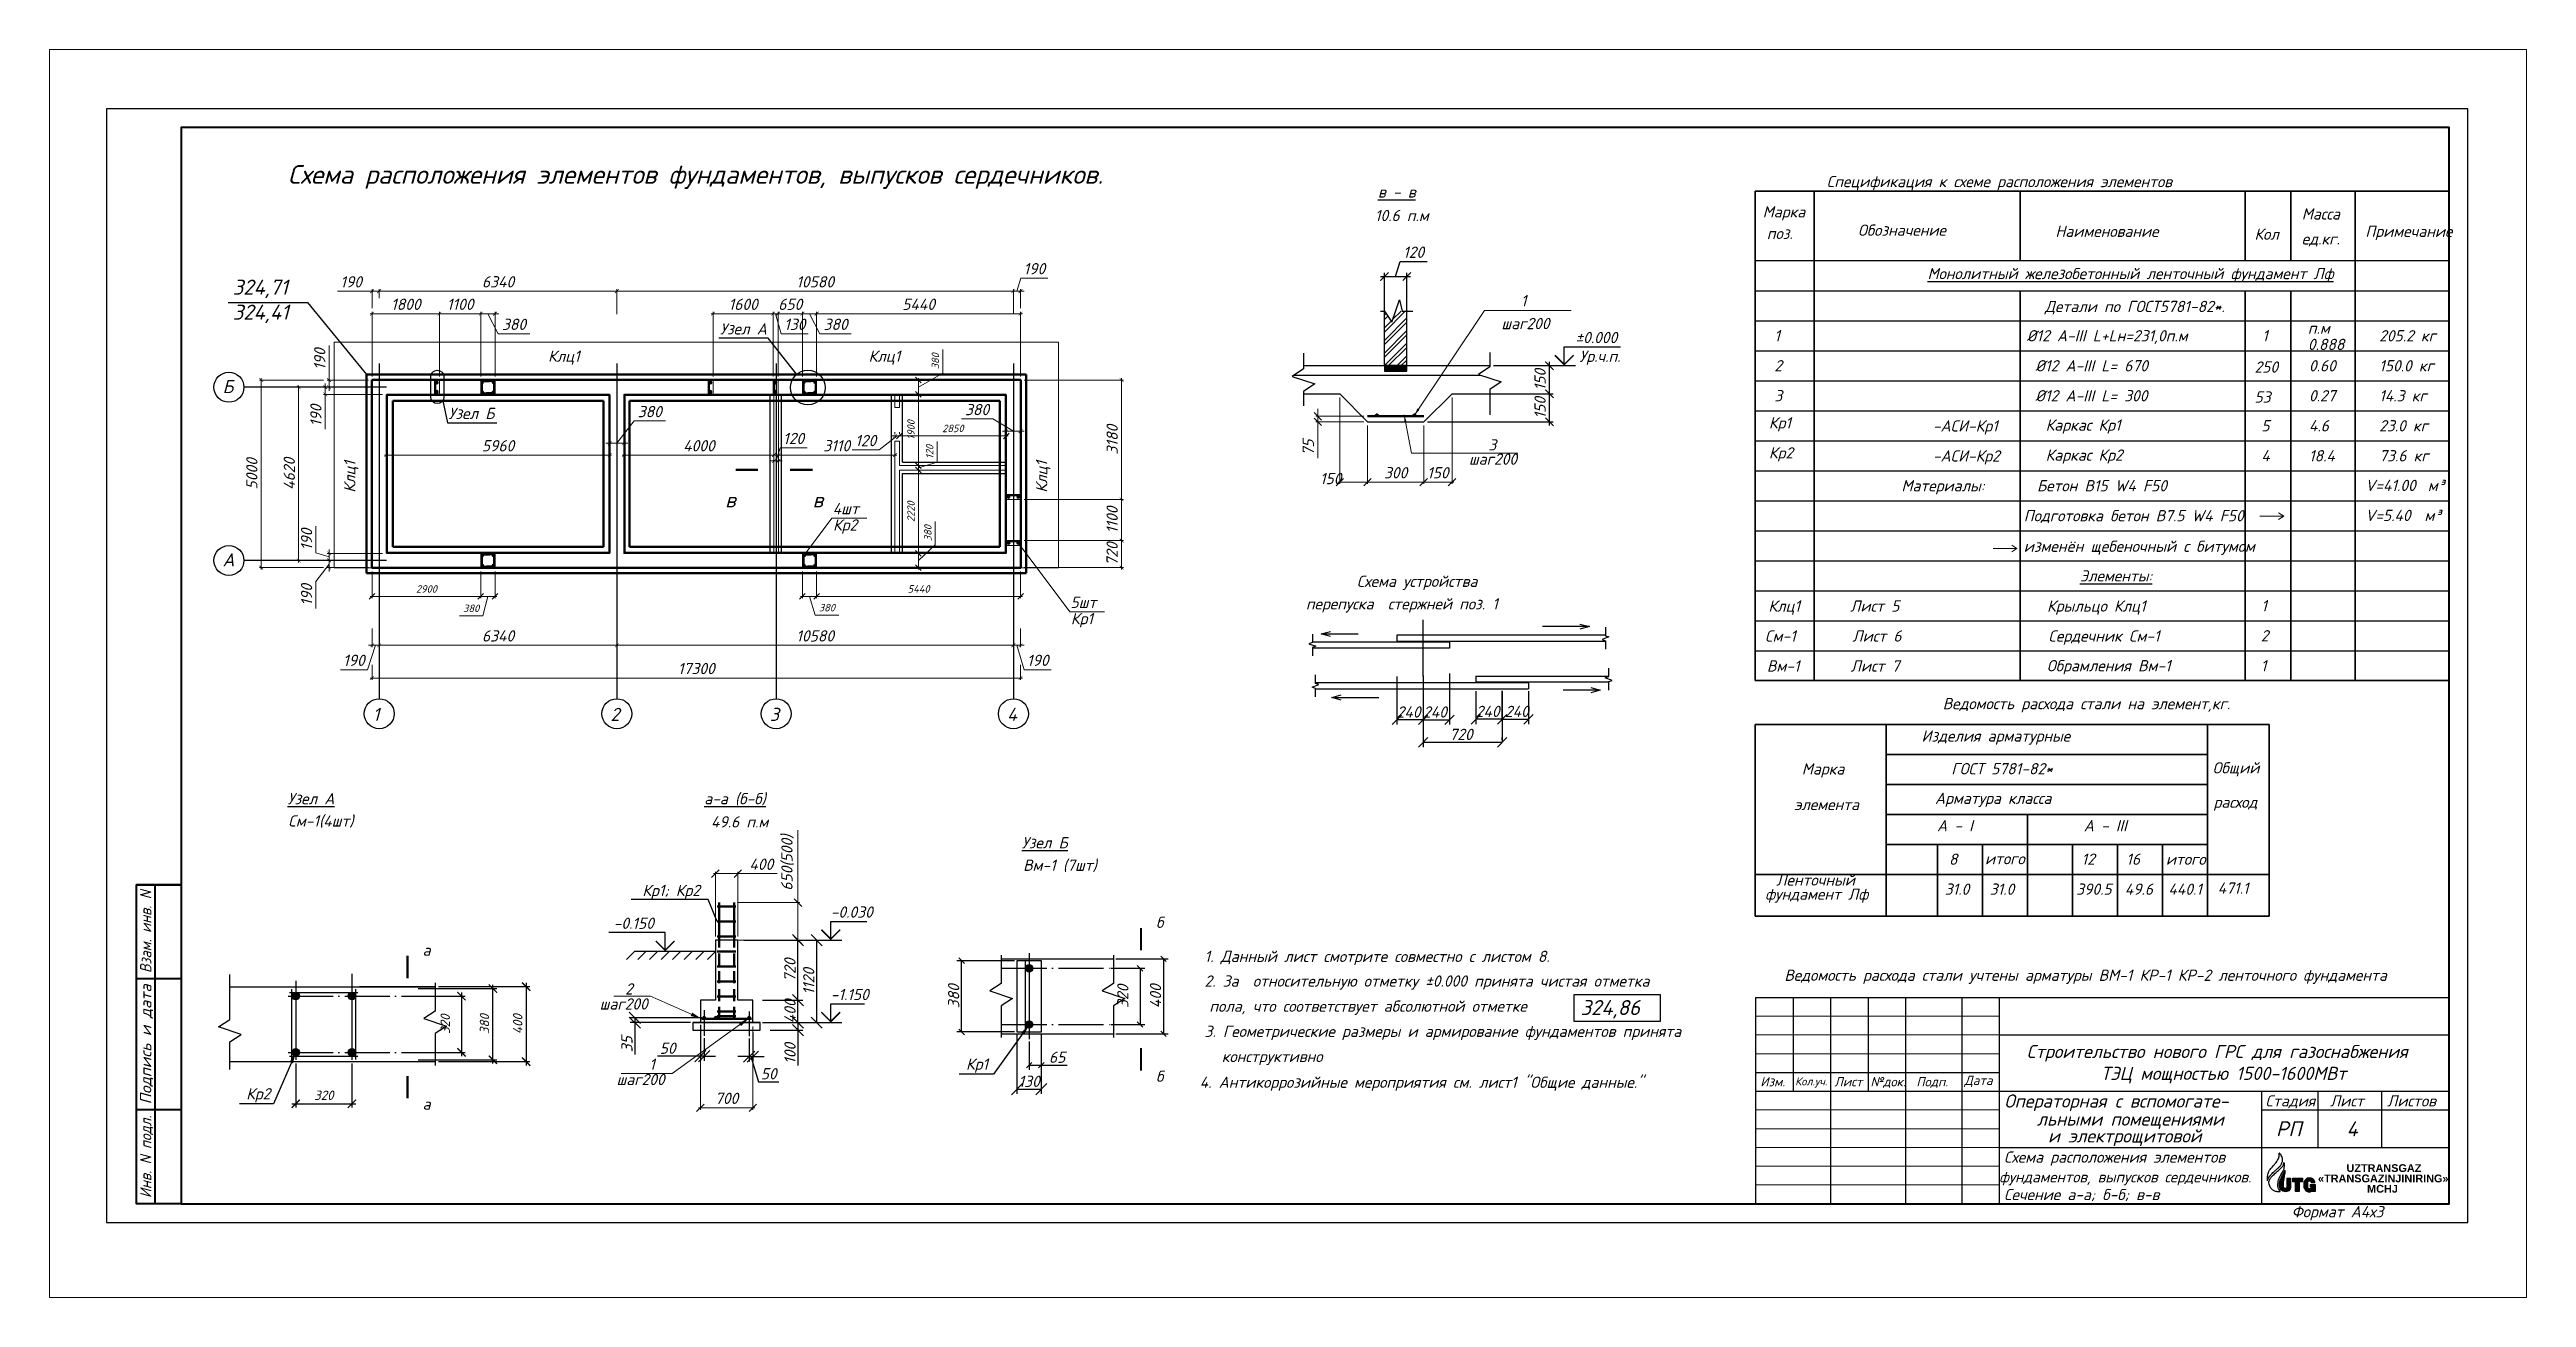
# Model space of a CAD drawing. Extents: x 108150 to 142535, y -18867 to -9422.
# Drawn here: x 135221 to 135882, y -16868 to -16536 of the extents above; entities that cross this region are included whole.
import ezdxf
from ezdxf.enums import TextEntityAlignment as Align

# ---------------------------------------------------------------- set-up
doc = ezdxf.new("R2010")
doc.units = 0
doc.header["$MEASUREMENT"] = 0
doc.header["$PDMODE"] = 32
doc.header["$PDSIZE"] = 0.6
doc.linetypes.add('ACAD_ISO04W100', pattern=[30, 24, -3, 0, -3])
doc.linetypes.add('НЕВИДИМАЯ', pattern=[9.525, 6.35, -3.175])
doc.layers.add('12321', color=7, linetype='Continuous')
doc.layers.add('PDF2_Text', color=5, linetype='Continuous')
for name, color, linetype, lineweight in [('SNOVNOY', 3, 'Continuous', 70), ('Выносные', 8, 'Continuous', 15), ('осн', 3, 'Continuous', 70), ('Текст', 2, 'Continuous', 15)]:
    doc.layers.add(name, color=color, linetype=linetype, lineweight=lineweight)
doc.styles.add('ISO_1.0', font='isocpeur.ttf')
doc.styles.add('PDF Arial', font='arial.ttf')
doc.styles.add('ГОСТ', font='isocpeur.ttf', dxfattribs={"oblique": 15, "height": 2.5})
doc.styles.add('ГОСТ -3', font='isocpeui.ttf', dxfattribs={"height": 3})
doc.styles.add('ГОСТ 300', font='isocpeui.ttf', dxfattribs={"height": 300})
doc.styles.add('ГОСТ-2', font='isocpeui.ttf', dxfattribs={"oblique": 1, "height": 2})
doc.styles.add('ГОСТ2.5', font='isocpeur.ttf', dxfattribs={"oblique": 15, "height": 2.5})
doc.styles.add('ГОСТ3', font='isocpeur.ttf', dxfattribs={"oblique": 15, "height": 3})
doc.dimstyles.new('100-2', dxfattribs={"dimscale": 0, "dimtxt": 2, "dimasz": 1.5, "dimexe": 0.5, "dimexo": 1, "dimgap": 1, "dimtad": 1, "dimdec": 0, "dimlfac": 100, "dimdsep": 46, "dimtxsty": 'ГОСТ-2', "dimblk": 'OBLIQUE', "dimcen": 2, "dimdle": 0.5, "dimclrd": 7, "dimclre": 7, "dimclrt": 7, "dimadec": 0, "dimazin": 0, "dimtfac": 1, "dimtdec": 0, "dimtmove": 0, "dimatfit": 3, "dimfxl": 2, "dimlwd": 15, "dimlwe": 15, "dimarcsym": 0})
doc.dimstyles.new('100-3А', dxfattribs={"dimtxt": 3, "dimasz": 1, "dimexe": 0.5, "dimexo": 1, "dimgap": 1, "dimtad": 1, "dimdec": 0, "dimlfac": 100, "dimtxsty": 'ГОСТ -3', "dimblk": 'ARCHTICK', "dimcen": 2.5, "dimdle": 0.5, "dimclrd": 7, "dimclre": 7, "dimclrt": 7, "dimadec": 0, "dimazin": 0, "dimtfac": 1, "dimtdec": 0, "dimtmove": 0, "dimatfit": 0, "dimldrblk": 'DOT', "dimfxl": 1, "dimlwd": 15, "dimlwe": 15, "dimarcsym": 0})
doc.dimstyles.new('20', dxfattribs={"dimtxt": 3.5, "dimasz": 2.2, "dimexe": 1, "dimexo": 1, "dimgap": 1, "dimtad": 1, "dimdec": 0, "dimlfac": 20, "dimtxsty": 'ГОСТ', "dimblk": 'ARCHTICK', "dimcen": 3, "dimdle": 1, "dimclrd": 256, "dimclre": 256, "dimclrt": 2, "dimadec": 0, "dimazin": 0, "dimtfac": 1, "dimtdec": 0, "dimtmove": 1, "dimatfit": 3, "dimfxl": 3, "dimlwd": -1, "dimlwe": -1, "dimarcsym": 0})
doc.dimstyles.new('FM 100-ISO-3', dxfattribs={"dimtxt": 3, "dimasz": 3, "dimexe": 0.5, "dimexo": 1, "dimgap": 1, "dimtad": 1, "dimdec": 0, "dimlfac": 100, "dimdsep": 46, "dimtxsty": 'ISO_1.0', "dimblk": 'OBLIQUE', "dimcen": 3, "dimdle": 0.5, "dimclrd": 7, "dimclre": 7, "dimclrt": 7, "dimadec": 0, "dimazin": 0, "dimtfac": 1, "dimtdec": 0, "dimtmove": 1, "dimatfit": 3, "dimfxl": 1, "dimlwd": 15, "dimlwe": 15, "dimarcsym": 0})
doc.dimstyles.new('FМ-10-3', dxfattribs={"dimtxt": 3, "dimasz": 2, "dimexe": 0.5, "dimexo": 1, "dimgap": 1, "dimtad": 1, "dimdec": 0, "dimlfac": 10, "dimdsep": 46, "dimtxsty": 'ГОСТ3', "dimblk": 'OBLIQUE', "dimcen": 2.5, "dimdle": 0.5, "dimclrd": 7, "dimclre": 7, "dimadec": 0, "dimazin": 0, "dimtfac": 1, "dimtdec": 0, "dimtmove": 0, "dimatfit": 3, "dimfxl": 1, "dimlwd": 15, "dimlwe": 15, "dimarcsym": 0})
doc.dimstyles.new('FМ20-3', dxfattribs={"dimtxt": 3, "dimasz": 2, "dimexe": 0.5, "dimexo": 1, "dimgap": 1, "dimtad": 1, "dimdec": 0, "dimlfac": 20, "dimdsep": 46, "dimtxsty": 'ГОСТ3', "dimblk": 'OBLIQUE', "dimcen": 5, "dimdle": 0.5, "dimclrd": 7, "dimclre": 7, "dimclrt": 7, "dimadec": 0, "dimazin": 0, "dimtfac": 1, "dimtdec": 0, "dimtmove": 0, "dimatfit": 3, "dimfxl": 1, "dimlwd": 15, "dimlwe": 15, "dimarcsym": 0})
doc.dimstyles.new('FМ50-3-ISO-3', dxfattribs={"dimtxt": 3, "dimasz": 2, "dimexe": 0.5, "dimexo": 1, "dimgap": 1, "dimtad": 1, "dimdec": 0, "dimlfac": 50, "dimdsep": 46, "dimtxsty": 'ISO_1.0', "dimblk": 'OBLIQUE', "dimcen": 5, "dimdle": 0.5, "dimclrd": 7, "dimclre": 7, "dimclrt": 7, "dimadec": 0, "dimazin": 0, "dimtfac": 1, "dimtdec": 0, "dimtmove": 0, "dimatfit": 3, "dimfxl": 1, "dimlwd": 15, "dimlwe": 15, "dimarcsym": 0})
doc.dimstyles.new('М 20', dxfattribs={"dimtxt": 2.5, "dimasz": 1.5, "dimexe": 1.25, "dimexo": 0.625, "dimtad": 1, "dimdec": 1, "dimlfac": 20, "dimtxsty": 'ГОСТ2.5', "dimblk": 'OBLIQUE', "dimcen": 2.5, "dimclrd": 256, "dimclre": 256, "dimclrt": 256, "dimadec": 0, "dimazin": 0, "dimtfac": 1, "dimtdec": 1, "dimtmove": 0, "dimatfit": 3, "dimfxl": 1.25, "dimlwd": -1, "dimlwe": -1, "dimarcsym": 0})
doc.dimstyles.new('М50', dxfattribs={"dimtxt": 3, "dimasz": 3, "dimexe": 1.25, "dimexo": 0.625, "dimtad": 1, "dimdec": 1, "dimlfac": 50, "dimtxsty": 'ГОСТ3', "dimblk": 'OBLIQUE', "dimcen": 2.5, "dimclrd": 256, "dimclre": 256, "dimclrt": 256, "dimadec": 0, "dimazin": 0, "dimtfac": 1, "dimtdec": 1, "dimtmove": 0, "dimatfit": 3, "dimfxl": 1, "dimlwd": -1, "dimlwe": -1, "dimarcsym": 0})

msp = doc.modelspace()

# ---------------------------------------------------------------- texts
at = {"color": 7}
for s, height, style, p in [('Схема расположения элементов фундаментов, выпусков сердечников.', 5, 'ГОСТ -3', (135284.7803, -16571.3306, -754.4947)), ('Марка', 3, 'ГОСТ -3', (135678.2383, -16580.2939, -754.4947)), ('Масса', 3, 'ГОСТ -3', (135822.0629, -16580.8618, -754.4947)), ('поз.', 3, 'ГОСТ -3', (135679.342, -16586.0527, -754.4947)), ('Обозначение', 3, 'ГОСТ -3', (135703.6613, -16585.1999, -754.4947)), ('Наименование', 3, 'ГОСТ -3', (135756.3281, -16585.4995, -754.4947)), ('Кол', 3, 'ГОСТ -3', (135809.4482, -16586.2586, -754.4947)), ('ед.кг.', 3, 'ГОСТ -3', (135822.0629, -16587.5285, -754.4947)), ('Примечание', 3, 'ГОСТ -3', (135839.0198, -16585.4995, -754.4947)), ('%%UМонолитный железобетонный ленточный фундамент Лф', 3, 'ГОСТ -3', (135722.218, -16596.7699, -754.4947)), ('Детали по ГОСТ5781-82*.', 3, 'ГОСТ -3', (135753.5252, -16605.5404, -754.4947)), ('1', 3, 'ГОСТ -3', (135681.3558, -16613.3475, -754.4947)), ('%%C12 А-III L+Lн=231,0п.м', 3, 'ГОСТ -3', (135748.6793, -16613.3517, -754.4947)), ('1', 3, 'ГОСТ -3', (135811.4927, -16613.3554, -754.4947)), ('п.м', 3, 'ГОСТ -3', (135823.6909, -16611.3143, -754.4947)), ('0.888', 3, 'ГОСТ -3', (135823.6909, -16615.661, -754.4947)), ('205.2 кг', 3, 'ГОСТ -3', (135842.7136, -16613.3573, -754.4947)), ('Клц1', 3, 'ГОСТ -3', (135354.1805, -16618.7935, -754.4947)), ('Клц1', 3, 'ГОСТ -3', (135439.6996, -16618.7935, -754.4947)), ('2', 3, 'ГОСТ -3', (135681.3558, -16621.3475, -754.4947)), ('%%C12 А-III L= 670', 3, 'ГОСТ -3', (135750.9543, -16621.3517, -754.4947)), ('250', 3, 'ГОСТ -3', (135809.4561, -16621.6993, -754.4947)), ('0.60', 3, 'ГОСТ -3', (135823.979, -16621.3561, -754.4947)), ('150.0 кг', 3, 'ГОСТ -3', (135842.7136, -16621.3573, -754.4947)), ('Б', 3.5, 'ГОСТ 300', (135267.3488, -16627.1634, -754.4947)), ('3', 3, 'ГОСТ -3', (135681.3558, -16629.3475, -754.4947)), ('%%C12 А-III L= 300', 3, 'ГОСТ -3', (135750.9543, -16629.3517, -754.4947)), ('0.27', 3, 'ГОСТ -3', (135823.979, -16629.3561, -754.4947)), ('14.3 кг', 3, 'ГОСТ -3', (135842.7136, -16629.3573, -754.4947)), ('53', 3, 'ГОСТ -3', (135809.4561, -16629.6993, -754.4947)), ('Кр1', 3, 'ГОСТ -3', (135679.8957, -16636.5896, -754.4947)), ('-АСИ-Кр1', 3, 'ГОСТ -3', (135723.6354, -16637.407, -754.4947)), ('Каркас Кр1', 3, 'ГОСТ -3', (135753.7384, -16637.1721, -754.4947)), ('5', 3, 'ГОСТ -3', (135811.2669, -16637.3554, -754.4947)), ('4.6', 3, 'ГОСТ -3', (135823.979, -16637.3561, -754.4947)), ('23.0 кг', 3, 'ГОСТ -3', (135842.7136, -16637.3573, -754.4947)), ('Кр2', 3, 'ГОСТ -3', (135679.8957, -16644.5896, -754.4947)), ('-АСИ-Кр2', 3, 'ГОСТ -3', (135723.6354, -16645.407, -754.4947)), ('Каркас Кр2', 3, 'ГОСТ -3', (135753.7384, -16645.1721, -754.4947)), ('4', 3, 'ГОСТ -3', (135811.2669, -16645.3554, -754.4947)), ('18.4', 3, 'ГОСТ -3', (135823.979, -16645.3561, -754.4947)), ('73.6 кг', 3, 'ГОСТ -3', (135842.7136, -16645.3573, -754.4947)), ('Материалы:', 3, 'ГОСТ -3', (135715.2539, -16653.3495, -754.4947)), ('Бетон В15 W4 F50', 3, 'ГОСТ -3', (135751.4218, -16653.3517, -754.4947)), ('Подготовка бетон В7.5 W4 F50', 3, 'ГОСТ -3', (135747.8815, -16661.3515, -754.4947)), ('А', 3.5, 'ГОСТ 300', (135267.3488, -16673.3634, -754.4947)), ('изменён щебеночный с битумом', 3, 'ГОСТ -3', (135747.8815, -16669.5017, -754.4947)), ('%%UЭлементы:', 3, 'ГОСТ -3', (135762.8829, -16677.3939, -754.4947)), ('Клц1', 3, 'ГОСТ -3', (135679.7617, -16685.4334, -754.4947)), ('Крыльцо Клц1', 3, 'ГОСТ -3', (135754.098, -16685.4334, -754.4947)), ('1', 3, 'ГОСТ -3', (135811.2669, -16685.3554, -754.4947)), ('См-1', 3, 'ГОСТ -3', (135678.8607, -16693.4334, -754.4947)), ('Лист 6', 3, 'ГОСТ -3', (135702.1645, -16693.4334, -754.4947)), ('Сердечник См-1', 3, 'ГОСТ -3', (135754.4755, -16693.4334, -754.4947)), ('2', 3, 'ГОСТ -3', (135811.1377, -16693.3554, -754.4947)), ('1', 3, 'ГОСТ -3', (135811.1377, -16701.3554, -754.4947)), ('1', 3.5, 'ГОСТ 300', (135307.4488, -16714.5896, -754.4947)), ('2', 3.5, 'ГОСТ 300', (135370.8488, -16714.5896, -754.4947)), ('3', 3.5, 'ГОСТ 300', (135413.3488, -16714.5896, -754.4947)), ('4', 3.5, 'ГОСТ 300', (135476.6488, -16714.5896, -754.4947)), ('Схема расположения элементов', 3, 'ГОСТ -3', (135742.6279, -16832.3957, -754.4947)), ('фундаментов, выпусков сердечников.', 2.9, 'ГОСТ -3', (135741.3475, -16837.6581, -754.4947)), ('Сечение а-а; б-б; в-в ', 3, 'ГОСТ -3', (135742.6279, -16842.3957, -754.4947))]:
    msp.add_text(s, height=height, dxfattribs=dict(at, style=style)).set_placement(p)
at = {"color": 7, "lineweight": 25, "style": 'ГОСТ -3'}
msp.add_text('%%Uв - в', height=3, dxfattribs=at).set_placement((135580.6253, -16575.0056, -754.4947), align=Align.CENTER)
for s, p in [('Спецификация к схеме расположения элементов', (135695.3214, -16572.2317, -754.4947)), ('10.6 п.м', (135574.7641, -16581.2979, -754.4947)), ('%%P0.000', (135628.2892, -16613.8299, -754.4947)), ('V=41.00 ', (135838.9795, -16653.2644, -754.4947)), ('м', (135855.6833, -16653.2644, -754.4947)), ('³', (135858.646, -16653.2644, -754.4947)), ('4шт', (135430.126, -16659.4624, -754.4947)), ('V=5.40', (135838.9795, -16661.2644, -754.4947)), ('м', (135854.7833, -16661.2644, -754.4947)), ('³', (135857.746, -16661.2644, -754.4947)), ('Кр2', (135430.2159, -16663.8108, -754.4947)), ('Схема устройства', (135569.9741, -16678.8436, -754.4947)), ('5шт', (135493.5766, -16684.4557, -754.4947)), ('Кр1', (135493.6665, -16688.8041, -754.4947)), ('перепуска  стержней поз. 1', (135556.368, -16684.8557, -754.4947)), ('240', (135580.5977, -16713.7002, -754.4947)), ('240', (135587.6289, -16713.7002, -754.4947)), ('240', (135601.6891, -16713.53, -754.4947)), ('240', (135609.4779, -16713.53, -754.4947)), ('720', (135594.6602, -16719.6662, -754.4947)), ('1. Данный лист смотрите совместно с листом 8.', (135529.3251, -16778.8756, -754.4947)), ('2. За  относительную отметку %%P0.000 принята чистая отметка', (135529.3251, -16785.4487, -754.4947)), ('пола, что соответствует абсолютной отметке  ', (135530.6141, -16792.1569, -754.4947)), ('3. Геометрические размеры и армирование фундаментов принята ', (135529.3251, -16798.8651, -754.4947)), ('конструктивно', (135533.9178, -16805.5733, -754.4947)), ('4. Антикоррозийные мероприятия см. лист1 "Общие данные."', (135528.0449, -16812.4414, -754.4947))]:
    msp.add_text(s, height=3, dxfattribs=at).set_placement(p)
at = {"color": 7, "lineweight": -3, "style": 'ГОСТ -3'}
for s, p in [('1', (135613.7278, -16603.9924, -754.4947)), ('шаг200', (135608.5327, -16610.1007, -754.4947)), ('3', (135605.0629, -16642.4499, -754.4947)), ('шаг200', (135599.8678, -16646.2499, -754.4947)), ('Вм-1', (135679.3742, -16701.4334, -754.4947))]:
    msp.add_text(s, height=3, dxfattribs=at).set_placement(p)
at = {"color": 116, "lineweight": 25, "style": 'ГОСТ-2'}
msp.add_text('Узел А', height=3, dxfattribs=at).set_placement((135412.5567, -16611.5281, -754.4947), align=Align.RIGHT)
at = {"color": 7, "lineweight": 15, "style": 'ГОСТ -3'}
msp.add_text('Ур.ч.п.', height=3, dxfattribs=at).set_placement((135640.3006, -16615.8299, -754.4947), align=Align.TOP_RIGHT)
at = {"color": 116, "lineweight": 25, "style": 'ГОСТ-2'}
msp.add_text('Узел Б', height=3, dxfattribs=at).set_placement((135327.6528, -16634.0594, -754.4947))
at = {"color": 7, "style": 'ГОСТ -3'}
for p in [(135302.7716, -16653.7177, -754.4947), (135487.3716, -16653.7177, -754.4947)]:
    msp.add_text('Клц1', height=3, rotation=90, dxfattribs=at).set_placement(p)
at = {"color": 116, "lineweight": 25, "style": 'ГОСТ -3'}
msp.add_text('в', height=4, dxfattribs=at).set_placement((135404.2302, -16653.6288, -754.4947), align=Align.TOP_RIGHT)
msp.add_text('в', height=4, dxfattribs=at).set_placement((135424.7643, -16653.6288, -754.4947), align=Align.TOP_LEFT)
at = {"color": 7, "lineweight": 30, "style": 'ГОСТ -3'}
for s, p in [('Лист 5', (135701.5774, -16685.4334, -754.4947)), ('Лист 7', (135701.7066, -16701.4334, -754.4947)), ('Обрамления Вм-1', (135754.0601, -16701.3555, -754.4947))]:
    msp.add_text(s, height=3, dxfattribs=at).set_placement(p)
at = {"color": 7, "lineweight": 25, "style": 'ГОСТ -3'}
for s, p in [('Ведомость расхода стали на элемент,кг.', (135764.6189, -16709.9722, -754.4947)), ('Изделия арматурные ', (135741.4005, -16718.6007, -754.4947)), ('Марка ', (135695.2893, -16727.3851, -754.4947)), (' элемента ', (135695.2893, -16736.8762, -754.4947)), ('Ленточный', (135692.3558, -16757.0036, -754.4947)), ('фундамент Лф', (135692.6462, -16760.7734, -754.4947))]:
    msp.add_text(s, height=3, dxfattribs=at).set_placement(p, align=Align.MIDDLE_CENTER)
at = {"color": 7, "linetype": 'Continuous', "lineweight": 25, "style": 'ГОСТ -3'}
for s, p in [(' ГОСТ 5781-82*', (135741.1392, -16727.3262, -754.4947)), ('Общий', (135804.5148, -16727.0893, -754.4947)), ('Арматура класса', (135739.7277, -16735.223, -754.4947)), ('расход', (135804.3539, -16736.2527, -754.4947)), ('А - I', (135729.52, -16742.5155, -754.4947)), ('А - III', (135769.6362, -16742.5155, -754.4947)), ('Ведомость расхода стали учтены арматуры ВМ-1 КР-1 КР-2 ленточного фундамента', (135764.3863, -16782.3998, -754.4947))]:
    msp.add_text(s, height=3, dxfattribs=at).set_placement(p, align=Align.MIDDLE_CENTER)
at = {"color": 15, "lineweight": 25, "style": 'ГОСТ -3'}
for s, p in [('%%UУзел А', (135284.7103, -16736.8154, -754.4947)), ('Кр1; Кр2', (135379.3399, -16761.2776, -754.4947)), ('Кр1', (135465.6816, -16807.6024, -754.4947)), ('Кр2', (135273.6382, -16815.5183, -754.4947))]:
    msp.add_text(s, height=3, dxfattribs=at).set_placement(p)
at = {"color": 15, "lineweight": -3, "style": 'ГОСТ -3'}
msp.add_text('%%Uа-а (б-б)', height=3, dxfattribs=at).set_placement((135404.0626, -16736.8154, -754.4947), align=Align.CENTER)
for s, p in [('См-1(4шт)', (135284.8825, -16742.7532, -754.4947)), ('49.6 п.м', (135397.6497, -16742.9988, -754.4947)), ('%%UУзел Б', (135480.5932, -16748.5597, -754.4947)), ('Вм-1 (7шт)', (135480.9258, -16754.5655, -754.4947)), ('-0.030', (135429.608, -16767.0467, -754.4947)), ('б', (135516.3849, -16769.7894, -754.4947)), ('а', (135320.7106, -16777.2053, -754.4947)), ('2', (135374.7513, -16787.5547, -754.4947)), ('шаг200', (135367.9508, -16791.5629, -754.4947)), ('-1.150', (135429.589, -16789.0467, -754.4947)), ('1', (135381.1814, -16807.6515, -754.4947)), ('шаг200', (135372.4547, -16811.7227, -754.4947))]:
    msp.add_text(s, height=3, dxfattribs=at).set_placement(p)
at = {"color": 7, "linetype": 'Continuous', "lineweight": 25, "style": 'ГОСТ -3'}
for s, p in [('8', (135729.0757, -16751.4431, -754.4947)), ('итого', (135742.8407, -16751.3234, -754.4947)), ('12', (135765.0757, -16751.4431, -754.4947)), ('16', (135777.0757, -16751.4431, -754.4947)), ('итого', (135791.1038, -16751.4431, -754.4947))]:
    msp.add_text(s, height=3, dxfattribs=at).set_placement(p, align=Align.MIDDLE)
at = {"color": 7, "lineweight": 25, "style": 'ГОСТ -3'}
for s, p in [('31.0', (135730.0799, -16759.4431, -754.4947)), ('31.0', (135742.0799, -16759.4431, -754.4947)), ('390.5', (135766.6022, -16759.4431, -754.4947)), ('49.6', (135778.6022, -16759.4431, -754.4947)), ('440.1', (135790.9361, -16759.4431, -754.4947)), ('471.1', (135803.74, -16759.1642, -754.4947))]:
    msp.add_text(s, height=3, dxfattribs=at).set_placement(p, align=Align.MIDDLE)
at = {"color": 7, "lineweight": 40, "style": 'ГОСТ3', "oblique": 15}
for s, width, p, p2 in [('Взам. инв. N', 0.946237, (135248.3475, -16781.834, -754.4947), (135248.3475, -16759.834, -754.4947)), ('Подпись и дата', 1.066667, (135248.3475, -16816.834, -754.4947), (135248.3475, -16784.834, -754.4947)), ('Инв. N подл.', 0.964912, (135248.3475, -16841.834, -754.4947), (135248.3475, -16819.834, -754.4947))]:
    msp.add_text(s, height=3, rotation=90, dxfattribs=dict(at, width=width)).set_placement(p, p2, align=Align.FIT)
at = {"color": 15, "lineweight": 25, "style": 'ГОСТ -3'}
msp.add_text('-0.150', height=3, dxfattribs=at).set_placement((135382.4134, -16770.0467, -754.4947), align=Align.RIGHT)
at = {"color": 15, "lineweight": -3, "style": 'ГОСТ -3'}
for s, p in [('б', (135516.3849, -16807.8391, -754.4947)), ('а', (135320.7106, -16815.255, -754.4947))]:
    msp.add_text(s, height=3, dxfattribs=at).set_placement(p, align=Align.TOP_LEFT)
at = {"layer": 'PDF2_Text', "lineweight": 25, "char_height": 2.07708, "attachment_point": 7, "style": 'PDF Arial'}
for s, insert in [('{\\fArial|b1|i0|c204|p34;«TRANSGAZINJINIRING»}', (135826.3977, -16837.6662, -754.4947)), ('{\\fArial|b1|i0|c204|p34;UZTRANSGAZ}', (135833.996, -16834.9105, -754.4947)), ('{\\fArial|b1|i0|c204|p34;MCHJ}', (135839.4953, -16840.4219, -754.4947))]:
    msp.add_mtext(s, dxfattribs=dict(at, insert=insert))
at = {"layer": 'SNOVNOY', "color": 3, "insert": (135748.5816, -16800.994, -754.4947), "char_height": 3.5, "width": 108.046652, "attachment_point": 1}
msp.add_mtext('\\pi0.10079;{\\fISOCPEUR|b0|i1|c204|p34;Строительство нового ГРС для газоснабжения \\P\\pi19.88905;ТЭЦ мощностью 1500-1600МВт}', dxfattribs=at)
at = {"layer": 'осн', "color": 2, "attachment_point": 1}
for s, insert, char_height, width in [('{\\fISOCPEUR|b0|i1|c204|p34;\\H1.167x;\\W1;Изм.}', (135677.6125, -16809.5595, -754.4947), 2.1384, 8.867642), ('{\\fISOCPEUR|b0|i1|c204|p34;\\H1.167x;\\W1;Кол.уч.}', (135686.8969, -16809.6486, -754.4947), 1.828332, 10.067026), ('{\\fISOCPEUR|b0|i1|c204|p34;\\H1.167x;\\W1;Лист}', (135697.3447, -16809.5595, -754.4947), 2.1384, 8.967948), ('{\\fISOCPEUR|b0|i1|c204|p34;\\H1.167x;\\W1;№док.}', (135706.9925, -16809.5595, -754.4947), 2.1384, 10.82739), ('{\\fISOCPEUR|b0|i1|c204|p34;\\H1.167x;\\W1;Подп.}', (135719.2339, -16809.5595, -754.4947), 2.1384, 12.497236), ('{\\fISOCPEUR|b0|i1|c204|p34;\\H1.167x;\\W1;Дата}', (135732.0499, -16809.1902, -754.4947), 2.1384, 12.787965), ('{\\fISOCPEUR|b0|i1|c204|p34;\\W1;Стадия}', (135812.3593, -16814.4084, -754.4947), 3, 14.081712), ('{\\fISOCPEUR|b0|i1|c204|p34;\\W1;Лист}', (135829.5834, -16814.4084, -754.4947), 3, 14.081712), ('{\\fISOCPEUR|b0|i1|c204|p34;\\W1;Листов}', (135844.8259, -16814.4084, -754.4947), 3, 14.081712)]:
    msp.add_mtext(s, dxfattribs=dict(at, insert=insert, char_height=char_height, width=width))
at = {"layer": 'Текст', "color": 2, "style": 'ГОСТ2.5'}
for s, insert, char_height, width, attachment_point in [('324,71 324,41', (135270.0595, -16608.496, -754.4947), 4, 28.649284, 7), ('324,86', (135629.6474, -16789.0248, -754.4947), 4, 28.649284, 1), ('Операторная с вспомогате-', (135742.7166, -16814.2008, -754.4947), 3.5, 68.50384, 1), ('льными помещениями ', (135751.3913, -16819.0285, -754.4947), 3.5, 68.875124, 1), ('и электрощитовой', (135754.3575, -16823.5111, -754.4947), 3.5, 68.800878, 1), ('РП', (135815.1686, -16821.3606, -754.4947), 4, 8.161037, 1), ('4', (135833.9878, -16821.3606, -754.4947), 4, 8.161037, 1)]:
    msp.add_mtext(s, dxfattribs=dict(at, insert=insert, char_height=char_height, width=width, attachment_point=attachment_point))
at = {"layer": 'Текст', "color": 7, "insert": (135819.3665, -16843.9728, -754.4947), "char_height": 3, "width": 33.544274, "attachment_point": 1, "style": 'ГОСТ2.5'}
msp.add_mtext('Формат А4х3', dxfattribs=at)

# ---------------------------------------------------------------- blocks, each defined once
blk = doc.blocks.new('_Oblique')
at = {"color": 0, "linetype": 'ByBlock', "lineweight": -2}
blk.add_line((-0.5, -0.5), (0.5, 0.5), dxfattribs=at)
blk = doc.blocks.new('*D2941')
at = {"transparency": 16777216}
for p, q in [((135395.19, -16793.79), (135376.1, -16793.79)), ((135392.19, -16795.05), (135376.1, -16795.05)), ((135377.35, -16793.79), (135377.35, -16795.05)), ((135377.35, -16795.05), (135377.35, -16803.58))]:
    blk.add_line(p, q, dxfattribs=at)
at = {"layer": 'Defpoints', "color": 0, "lineweight": 0, "transparency": 16777216}
for p in [(135377.35, -16795.05), (135392.82, -16795.05), (135395.82, -16793.79)]:
    blk.add_point(p, dxfattribs=at)
at = {"transparency": 16777216, "xscale": 3, "yscale": 3, "zscale": 3}
for p, rotation in [((135377.35, -16793.79), 90), ((135377.35, -16795.05), 270)]:
    blk.add_blockref('_Oblique', p, dxfattribs=dict(at, rotation=rotation))
at = {"lineweight": -3, "transparency": 16777216, "insert": (135375.23, -16800.81), "char_height": 3, "attachment_point": 5, "rotation": 90, "style": 'ГОСТ -3'}
blk.add_mtext('35', dxfattribs=at)
blk = doc.blocks.new('*D2843')
at = {"color": 7, "lineweight": 15, "transparency": 16777216}
for p, q in [((135394.82, -16796.05), (135394.82, -16818.26)), ((135408.82, -16796.05), (135408.82, -16818.26)), ((135394.32, -16817.76), (135409.32, -16817.76))]:
    blk.add_line(p, q, dxfattribs=at)
at = {"layer": 'Defpoints', "color": 0, "lineweight": 0, "transparency": 16777216}
for p in [(135394.82, -16795.05), (135408.82, -16795.05), (135408.82, -16817.76)]:
    blk.add_point(p, dxfattribs=at)
at = {"color": 7, "lineweight": 15, "transparency": 16777216, "xscale": 2, "yscale": 2, "zscale": 2, "rotation": 180}
blk.add_blockref('_Oblique', (135394.82, -16817.76), dxfattribs=at)
at = {"color": 7, "lineweight": 15, "transparency": 16777216, "xscale": 2, "yscale": 2, "zscale": 2}
blk.add_blockref('_Oblique', (135408.82, -16817.76), dxfattribs=at)
at = {"color": 7, "lineweight": -3, "transparency": 16777216, "insert": (135401.82, -16815.24), "char_height": 3, "attachment_point": 5, "style": 'ГОСТ -3'}
blk.add_mtext('700', dxfattribs=at)
blk = doc.blocks.new('*D2844')
at = {"transparency": 16777216}
for p, q in [((135411.44, -16789.05), (135422.12, -16789.05)), ((135420.87, -16795.05), (135420.87, -16789.05)), ((135411.44, -16795.05), (135422.12, -16795.05))]:
    blk.add_line(p, q, dxfattribs=at)
at = {"layer": 'Defpoints', "color": 0, "lineweight": 0, "transparency": 16777216}
for p in [(135410.82, -16789.05), (135420.87, -16789.05), (135410.82, -16795.05)]:
    blk.add_point(p, dxfattribs=at)
at = {"transparency": 16777216, "xscale": 3, "yscale": 3, "zscale": 3}
for p, rotation in [((135420.87, -16789.05), 90), ((135420.87, -16795.05), 270)]:
    blk.add_blockref('_Oblique', p, dxfattribs=dict(at, rotation=rotation))
at = {"lineweight": -3, "transparency": 16777216, "insert": (135418.74, -16792.05), "char_height": 3, "attachment_point": 5, "rotation": 90, "style": 'ГОСТ -3'}
blk.add_mtext('400', dxfattribs=at)
blk = doc.blocks.new('*D2845')
at = {"transparency": 16777216}
for p, q in [((135406.44, -16773.05), (135422.12, -16773.05)), ((135420.87, -16789.05), (135420.87, -16773.05)), ((135411.44, -16789.05), (135422.12, -16789.05))]:
    blk.add_line(p, q, dxfattribs=at)
at = {"layer": 'Defpoints', "color": 0, "lineweight": 0, "transparency": 16777216}
for p in [(135405.82, -16773.05), (135420.87, -16773.05), (135410.82, -16789.05)]:
    blk.add_point(p, dxfattribs=at)
at = {"transparency": 16777216, "xscale": 3, "yscale": 3, "zscale": 3}
for p, rotation in [((135420.87, -16773.05), 90), ((135420.87, -16789.05), 270)]:
    blk.add_blockref('_Oblique', p, dxfattribs=dict(at, rotation=rotation))
at = {"lineweight": -3, "transparency": 16777216, "insert": (135418.72, -16781.05), "char_height": 3, "attachment_point": 5, "rotation": 90, "style": 'ГОСТ -3'}
blk.add_mtext('720', dxfattribs=at)
blk = doc.blocks.new('*D2846')
at = {"transparency": 16777216}
for p, q in [((135413.44, -16795.05), (135422.12, -16795.05)), ((135413.44, -16797.05), (135422.12, -16797.05)), ((135420.87, -16795.05), (135420.87, -16797.05)), ((135420.87, -16797.05), (135420.87, -16806.49))]:
    blk.add_line(p, q, dxfattribs=at)
at = {"layer": 'Defpoints', "color": 0, "lineweight": 0, "transparency": 16777216}
for p in [(135412.82, -16795.05), (135412.82, -16797.05), (135420.87, -16797.05)]:
    blk.add_point(p, dxfattribs=at)
at = {"transparency": 16777216, "xscale": 3, "yscale": 3, "zscale": 3}
for p, rotation in [((135420.87, -16795.05), 90), ((135420.87, -16797.05), 270)]:
    blk.add_blockref('_Oblique', p, dxfattribs=dict(at, rotation=rotation))
at = {"lineweight": -3, "transparency": 16777216, "insert": (135418.74, -16803.27), "char_height": 3, "attachment_point": 5, "rotation": 90, "style": 'ГОСТ -3'}
blk.add_mtext('100', dxfattribs=at)
blk = doc.blocks.new('*D2847')
at = {"transparency": 16777216}
for p, q in [((135421.49, -16773.05), (135427.11, -16773.05)), ((135425.86, -16795.05), (135425.86, -16773.05)), ((135421.49, -16795.05), (135427.11, -16795.05))]:
    blk.add_line(p, q, dxfattribs=at)
at = {"layer": 'Defpoints', "color": 0, "lineweight": 0, "transparency": 16777216}
for p in [(135420.87, -16773.05), (135425.86, -16773.05), (135420.87, -16795.05)]:
    blk.add_point(p, dxfattribs=at)
at = {"transparency": 16777216, "xscale": 3, "yscale": 3, "zscale": 3}
for p, rotation in [((135425.86, -16773.05), 90), ((135425.86, -16795.05), 270)]:
    blk.add_blockref('_Oblique', p, dxfattribs=dict(at, rotation=rotation))
at = {"lineweight": -3, "transparency": 16777216, "insert": (135423.73, -16784.05), "char_height": 3, "attachment_point": 5, "rotation": 90, "style": 'ГОСТ -3'}
blk.add_mtext('1120', dxfattribs=at)
blk = doc.blocks.new('*D2848')
at = {"transparency": 16777216}
for p, q in [((135394.82, -16795.67), (135394.82, -16805.24)), ((135394.82, -16803.99), (135383.37, -16803.99)), ((135395.82, -16803.99), (135394.82, -16803.99)), ((135395.82, -16799.21), (135395.82, -16805.24)), ((135395.82, -16803.99), (135398.82, -16803.99))]:
    blk.add_line(p, q, dxfattribs=at)
at = {"layer": 'Defpoints', "color": 0, "lineweight": 0, "transparency": 16777216}
for p in [(135394.82, -16795.05), (135394.82, -16803.99), (135395.82, -16798.59)]:
    blk.add_point(p, dxfattribs=at)
at = {"transparency": 16777216, "xscale": 3, "yscale": 3, "zscale": 3}
blk.add_blockref('_Oblique', (135394.82, -16803.99), dxfattribs=at)
at = {"transparency": 16777216, "xscale": 3, "yscale": 3, "zscale": 3, "rotation": 180}
blk.add_blockref('_Oblique', (135395.82, -16803.99), dxfattribs=at)
at = {"lineweight": -3, "transparency": 16777216, "insert": (135386.09, -16801.87), "char_height": 3, "attachment_point": 5, "style": 'ГОСТ -3'}
blk.add_mtext('50', dxfattribs=at)
blk = doc.blocks.new('*D2942')
at = {"transparency": 16777216}
for p, q in [((135408.82, -16797.67), (135408.82, -16805.37)), ((135407.82, -16804.12), (135404.82, -16804.12)), ((135407.82, -16799.29), (135407.82, -16805.37)), ((135407.82, -16804.12), (135408.82, -16804.12)), ((135407.82, -16804.12), (135408.82, -16804.12)), ((135408.32, -16804.12), (135410.32, -16810.81)), ((135408.82, -16804.12), (135411.82, -16804.12)), ((135410.32, -16810.81), (135415.77, -16810.81))]:
    blk.add_line(p, q, dxfattribs=at)
at = {"layer": 'Defpoints', "color": 0, "lineweight": 0, "transparency": 16777216}
for p in [(135408.82, -16797.05), (135407.82, -16798.67), (135408.82, -16804.12)]:
    blk.add_point(p, dxfattribs=at)
at = {"transparency": 16777216, "xscale": 3, "yscale": 3, "zscale": 3}
blk.add_blockref('_Oblique', (135407.82, -16804.12), dxfattribs=at)
at = {"transparency": 16777216, "xscale": 3, "yscale": 3, "zscale": 3, "rotation": 180}
blk.add_blockref('_Oblique', (135408.82, -16804.12), dxfattribs=at)
at = {"lineweight": -3, "transparency": 16777216, "insert": (135413.05, -16808.68), "char_height": 3, "attachment_point": 5, "style": 'ГОСТ -3'}
blk.add_mtext('50', dxfattribs=at)
blk = doc.blocks.new('*D2943')
at = {"color": 7, "lineweight": 15, "ltscale": 0.1, "transparency": 16777216}
for p, q in [((135420.87, -16763.05), (135420.87, -16743.76)), ((135404.82, -16763.05), (135421.37, -16763.05)), ((135420.87, -16773.55), (135420.87, -16763.05)), ((135404.82, -16773.05), (135421.37, -16773.05))]:
    blk.add_line(p, q, dxfattribs=at)
at = {"layer": 'Defpoints', "color": 0, "lineweight": 0, "ltscale": 0.1, "transparency": 16777216}
for p in [(135403.82, -16763.05), (135420.87, -16763.05), (135403.82, -16773.05)]:
    blk.add_point(p, dxfattribs=at)
at = {"color": 7, "lineweight": 15, "ltscale": 0.1, "transparency": 16777216, "xscale": 2, "yscale": 2, "zscale": 2}
for p, rotation in [((135420.87, -16763.05), 90), ((135420.87, -16773.05), 270)]:
    blk.add_blockref('_Oblique', p, dxfattribs=dict(at, rotation=rotation))
at = {"color": 7, "lineweight": 25, "ltscale": 0.1, "transparency": 16777216, "insert": (135418.07, -16752.4), "char_height": 3, "attachment_point": 5, "rotation": 90, "style": 'ГОСТ -3'}
blk.add_mtext('650(500)', dxfattribs=at)
blk = doc.blocks.new('*D2944')
at = {"color": 7, "lineweight": 15, "ltscale": 0.1, "transparency": 16777216}
for p, q in [((135398.32, -16755.31), (135404.82, -16755.31)), ((135398.82, -16772.05), (135398.82, -16754.81)), ((135404.82, -16772.05), (135404.82, -16754.81)), ((135404.82, -16755.31), (135415.34, -16755.31))]:
    blk.add_line(p, q, dxfattribs=at)
at = {"layer": 'Defpoints', "color": 0, "lineweight": 0, "ltscale": 0.1, "transparency": 16777216}
for p in [(135404.82, -16755.31), (135398.82, -16773.05), (135404.82, -16773.05)]:
    blk.add_point(p, dxfattribs=at)
at = {"color": 7, "lineweight": 15, "ltscale": 0.1, "transparency": 16777216, "xscale": 2, "yscale": 2, "zscale": 2, "rotation": 180}
blk.add_blockref('_Oblique', (135398.82, -16755.31), dxfattribs=at)
at = {"color": 7, "lineweight": 15, "ltscale": 0.1, "transparency": 16777216, "xscale": 2, "yscale": 2, "zscale": 2}
blk.add_blockref('_Oblique', (135404.82, -16755.31), dxfattribs=at)
at = {"color": 7, "lineweight": 25, "ltscale": 0.1, "transparency": 16777216, "insert": (135411.08, -16752.81), "char_height": 3, "attachment_point": 5, "style": 'ГОСТ -3'}
blk.add_mtext('400', dxfattribs=at)
blk = doc.blocks.new('_ArchTick')
at = {"color": 0, "linetype": 'ByBlock', "const_width": 0.15}
blk.add_lwpolyline([(-0.5, -0.5), (0.5, 0.5)], dxfattribs=at)
blk = doc.blocks.new('*D2849')
at = {"transparency": 16777216}
for p, q in [((135323.69, -16787.97), (135332.09, -16787.97)), ((135331.09, -16786.97), (135331.09, -16803.97)), ((135323.69, -16802.97), (135332.09, -16802.97))]:
    blk.add_line(p, q, dxfattribs=at)
at = {"layer": 'Defpoints', "color": 0, "lineweight": 0, "transparency": 16777216}
for p in [(135322.69, -16787.97), (135322.69, -16802.97), (135331.09, -16802.97)]:
    blk.add_point(p, dxfattribs=at)
at = {"transparency": 16777216, "xscale": 2.2, "yscale": 2.2, "zscale": 2.2}
for p, rotation in [((135331.09, -16787.97), 90), ((135331.09, -16802.97), 270)]:
    blk.add_blockref('_ArchTick', p, dxfattribs=dict(at, rotation=rotation))
at = {"color": 2, "lineweight": 25, "transparency": 16777216, "insert": (135328.84, -16795.47), "char_height": 2.5, "attachment_point": 5, "rotation": 90, "style": 'ГОСТ'}
blk.add_mtext('320^M\\P', dxfattribs=at)
blk = doc.blocks.new('*D2850')
at = {"transparency": 16777216}
for p, q in [((135348.34, -16784.45), (135348.34, -16806.45)), ((135325, -16785.45), (135349.34, -16785.45)), ((135325, -16805.45), (135349.34, -16805.45))]:
    blk.add_line(p, q, dxfattribs=at)
at = {"layer": 'Defpoints', "color": 0, "lineweight": 0, "transparency": 16777216}
for p in [(135324, -16785.45), (135324, -16805.45), (135348.34, -16805.45)]:
    blk.add_point(p, dxfattribs=at)
at = {"transparency": 16777216, "xscale": 2.2, "yscale": 2.2, "zscale": 2.2}
for p, rotation in [((135348.34, -16785.45), 90), ((135348.34, -16805.45), 270)]:
    blk.add_blockref('_ArchTick', p, dxfattribs=dict(at, rotation=rotation))
at = {"color": 2, "lineweight": 25, "transparency": 16777216, "insert": (135346.09, -16795.45), "char_height": 2.5, "attachment_point": 5, "rotation": 90, "style": 'ГОСТ'}
blk.add_mtext('400', dxfattribs=at)
blk = doc.blocks.new('*D2851')
at = {"transparency": 16777216}
for p, q in [((135339.48, -16805.95), (135339.48, -16784.95)), ((135319.5, -16785.95), (135340.48, -16785.95)), ((135319.5, -16804.95), (135340.48, -16804.95))]:
    blk.add_line(p, q, dxfattribs=at)
at = {"layer": 'Defpoints', "color": 0, "lineweight": 0, "transparency": 16777216}
for p in [(135318.5, -16785.95), (135339.48, -16785.95), (135318.5, -16804.95)]:
    blk.add_point(p, dxfattribs=at)
at = {"transparency": 16777216, "xscale": 2.2, "yscale": 2.2, "zscale": 2.2}
for p, rotation in [((135339.48, -16785.95), 90), ((135339.48, -16804.95), 270)]:
    blk.add_blockref('_ArchTick', p, dxfattribs=dict(at, rotation=rotation))
at = {"color": 2, "lineweight": 25, "transparency": 16777216, "insert": (135337.23, -16795.45), "char_height": 2.5, "attachment_point": 5, "rotation": 90, "style": 'ГОСТ'}
blk.add_mtext('380', dxfattribs=at)
blk = doc.blocks.new('A$C6F7E0B69')
at = {"color": 7, "lineweight": 30, "ltscale": 0.1}
for p, q in [((-1.65, 1), (16.55, 1)), ((-1, -16.88), (-1, 1.88)), ((16, -16.88), (16, 1.88)), ((-1.65, -16), (16.55, -16))]:
    blk.add_line(p, q, dxfattribs=at)
blk = doc.blocks.new('*U2668')
at = {"color": 0, "lineweight": -2}
for p, q in [((0, 0), (-2.12, -2.12)), ((3.09, 0), (0.97, -2.12)), ((6.17, 0), (4.05, -2.12)), ((9.26, 0), (7.14, -2.12)), ((12.35, 0), (10.22, -2.12)), ((15.43, 0), (13.31, -2.12)), ((18.52, 0), (16.4, -2.12)), ((21.61, 0), (19.48, -2.12))]:
    blk.add_line(p, q, dxfattribs=at)
blk = doc.blocks.new('*D2852')
at = {"transparency": 16777216}
for p, q in [((135504.37, -16780.55), (135513.4, -16780.55)), ((135512.15, -16780.55), (135512.15, -16795.55)), ((135504.37, -16795.55), (135513.4, -16795.55))]:
    blk.add_line(p, q, dxfattribs=at)
at = {"layer": 'Defpoints', "color": 0, "lineweight": 0, "transparency": 16777216}
for p in [(135503.75, -16780.55), (135503.75, -16795.55), (135512.15, -16795.55)]:
    blk.add_point(p, dxfattribs=at)
at = {"transparency": 16777216, "xscale": 1.5, "yscale": 1.5, "zscale": 1.5}
for p, rotation in [((135512.15, -16780.55), 90), ((135512.15, -16795.55), 270)]:
    blk.add_blockref('_Oblique', p, dxfattribs=dict(at, rotation=rotation))
at = {"lineweight": 25, "transparency": 16777216, "insert": (135510.03, -16788.05), "char_height": 3, "attachment_point": 5, "rotation": 90, "style": 'ГОСТ -3'}
blk.add_mtext('320^M\\P', dxfattribs=at)
blk = doc.blocks.new('*D2945')
at = {"transparency": 16777216}
for p, q in [((135505.68, -16778.03), (135519.64, -16778.03)), ((135518.39, -16778.03), (135518.39, -16798.03)), ((135505.68, -16798.03), (135519.64, -16798.03))]:
    blk.add_line(p, q, dxfattribs=at)
at = {"layer": 'Defpoints', "color": 0, "lineweight": 0, "transparency": 16777216}
for p in [(135505.06, -16778.03), (135505.06, -16798.03), (135518.39, -16798.03)]:
    blk.add_point(p, dxfattribs=at)
at = {"transparency": 16777216, "xscale": 1.5, "yscale": 1.5, "zscale": 1.5}
for p, rotation in [((135518.39, -16778.03), 90), ((135518.39, -16798.03), 270)]:
    blk.add_blockref('_Oblique', p, dxfattribs=dict(at, rotation=rotation))
at = {"lineweight": -3, "transparency": 16777216, "insert": (135516.26, -16788.03), "char_height": 3, "attachment_point": 5, "rotation": 90, "style": 'ГОСТ -3'}
blk.add_mtext('400', dxfattribs=at)
blk = doc.blocks.new('*D2946')
at = {"ltscale": 0.5, "transparency": 16777216}
for p, q in [((135479.29, -16798.16), (135479.29, -16814.07)), ((135485.79, -16798.16), (135485.79, -16814.07)), ((135479.29, -16812.82), (135485.79, -16812.82))]:
    blk.add_line(p, q, dxfattribs=at)
at = {"layer": 'Defpoints', "color": 0, "lineweight": 0, "ltscale": 0.5, "transparency": 16777216}
for p in [(135479.29, -16797.53), (135485.79, -16797.53), (135485.79, -16812.82)]:
    blk.add_point(p, dxfattribs=at)
at = {"ltscale": 0.5, "transparency": 16777216, "xscale": 3, "yscale": 3, "zscale": 3, "rotation": 180}
blk.add_blockref('_Oblique', (135479.29, -16812.82), dxfattribs=at)
at = {"ltscale": 0.5, "transparency": 16777216, "xscale": 3, "yscale": 3, "zscale": 3}
blk.add_blockref('_Oblique', (135485.79, -16812.82), dxfattribs=at)
at = {"ltscale": 0.5, "transparency": 16777216, "insert": (135482.54, -16810.7), "char_height": 3, "attachment_point": 5, "style": 'ГОСТ -3'}
blk.add_mtext('130', dxfattribs=at)
blk = doc.blocks.new('*D2947')
at = {"ltscale": 0.5, "transparency": 16777216}
for p, q in [((135478.67, -16778.53), (135463.27, -16778.53)), ((135464.52, -16797.53), (135464.52, -16778.53)), ((135478.67, -16797.53), (135463.27, -16797.53))]:
    blk.add_line(p, q, dxfattribs=at)
at = {"layer": 'Defpoints', "color": 0, "lineweight": 0, "ltscale": 0.5, "transparency": 16777216}
for p in [(135464.52, -16778.53), (135479.29, -16778.53), (135479.29, -16797.53)]:
    blk.add_point(p, dxfattribs=at)
at = {"ltscale": 0.5, "transparency": 16777216, "xscale": 1.5, "yscale": 1.5, "zscale": 1.5}
for p, rotation in [((135464.52, -16778.53), 90), ((135464.52, -16797.53), 270)]:
    blk.add_blockref('_Oblique', p, dxfattribs=dict(at, rotation=rotation))
at = {"ltscale": 0.5, "transparency": 16777216, "insert": (135462.4, -16788.03), "char_height": 3, "attachment_point": 5, "rotation": 90, "style": 'ГОСТ -3'}
blk.add_mtext('380', dxfattribs=at)
blk = doc.blocks.new('*D2948')
at = {"ltscale": 0.5, "transparency": 16777216}
for p, q in [((135482.54, -16800.04), (135482.54, -16807.64)), ((135485.79, -16800.04), (135485.79, -16807.64)), ((135482.54, -16806.39), (135485.79, -16806.39)), ((135485.79, -16806.39), (135492.69, -16806.39))]:
    blk.add_line(p, q, dxfattribs=at)
at = {"layer": 'Defpoints', "color": 0, "lineweight": 0, "ltscale": 0.5, "transparency": 16777216}
for p in [(135482.54, -16799.42), (135485.79, -16799.42), (135485.79, -16806.39)]:
    blk.add_point(p, dxfattribs=at)
at = {"ltscale": 0.5, "transparency": 16777216, "xscale": 1.5, "yscale": 1.5, "zscale": 1.5, "rotation": 180}
blk.add_blockref('_Oblique', (135482.54, -16806.39), dxfattribs=at)
at = {"ltscale": 0.5, "transparency": 16777216, "xscale": 1.5, "yscale": 1.5, "zscale": 1.5}
blk.add_blockref('_Oblique', (135485.79, -16806.39), dxfattribs=at)
at = {"ltscale": 0.5, "transparency": 16777216, "insert": (135489.99, -16804.27), "char_height": 3, "attachment_point": 5, "style": 'ГОСТ -3'}
blk.add_mtext('65', dxfattribs=at)
blk = doc.blocks.new('*D2853')
at = {"color": 7, "lineweight": 15, "transparency": 16777216}
for p, q in [((135559.54, -16633.33), (135559.54, -16631.33)), ((135571.81, -16633.33), (135559.04, -16633.33)), ((135571.81, -16634.83), (135559.04, -16634.83)), ((135559.54, -16633.33), (135559.54, -16634.83)), ((135559.54, -16634.83), (135559.54, -16644.5))]:
    blk.add_line(p, q, dxfattribs=at)
at = {"layer": 'Defpoints', "color": 0, "lineweight": 0, "transparency": 16777216}
for p in [(135559.54, -16634.83), (135572.81, -16633.33), (135572.81, -16634.83)]:
    blk.add_point(p, dxfattribs=at)
at = {"color": 7, "lineweight": 15, "transparency": 16777216, "xscale": 2, "yscale": 2, "zscale": 2}
for p, rotation in [((135559.54, -16633.33), 270), ((135559.54, -16634.83), 90)]:
    blk.add_blockref('_Oblique', p, dxfattribs=dict(at, rotation=rotation))
at = {"color": 0, "lineweight": 25, "transparency": 16777216, "insert": (135557.02, -16641.67), "char_height": 3, "attachment_point": 5, "rotation": 90, "style": 'ГОСТ -3'}
blk.add_mtext('75', dxfattribs=at)
blk = doc.blocks.new('*D2949')
at = {"transparency": 16777216}
for p, q in [((135621.35, -16635.83), (135621.35, -16626.33)), ((135596.36, -16627.33), (135622.35, -16627.33)), ((135588.81, -16634.83), (135622.35, -16634.83))]:
    blk.add_line(p, q, dxfattribs=at)
at = {"layer": 'Defpoints', "color": 0, "lineweight": 0, "transparency": 16777216}
for p in [(135595.36, -16627.33), (135621.35, -16627.33), (135587.81, -16634.83)]:
    blk.add_point(p, dxfattribs=at)
at = {"transparency": 16777216, "xscale": 2.2, "yscale": 2.2, "zscale": 2.2}
for p, rotation in [((135621.35, -16627.33), 90), ((135621.35, -16634.83), 270)]:
    blk.add_blockref('_ArchTick', p, dxfattribs=dict(at, rotation=rotation))
at = {"color": 2, "lineweight": 25, "transparency": 16777216, "insert": (135618.85, -16631.08), "char_height": 3, "attachment_point": 5, "rotation": 90, "style": 'ГОСТ -3'}
blk.add_mtext('150', dxfattribs=at)
blk = doc.blocks.new('*D2950')
at = {"transparency": 16777216}
for p, q in [((135621.35, -16628.33), (135621.35, -16618.83)), ((135606.45, -16619.83), (135622.35, -16619.83)), ((135596.36, -16627.33), (135622.35, -16627.33))]:
    blk.add_line(p, q, dxfattribs=at)
at = {"layer": 'Defpoints', "color": 0, "lineweight": 0, "transparency": 16777216}
for p in [(135605.45, -16619.83), (135621.35, -16619.83), (135595.36, -16627.33)]:
    blk.add_point(p, dxfattribs=at)
at = {"transparency": 16777216, "xscale": 2.2, "yscale": 2.2, "zscale": 2.2}
for p, rotation in [((135621.35, -16619.83), 90), ((135621.35, -16627.33), 270)]:
    blk.add_blockref('_ArchTick', p, dxfattribs=dict(at, rotation=rotation))
at = {"color": 2, "lineweight": 25, "transparency": 16777216, "insert": (135618.85, -16623.58), "char_height": 3, "attachment_point": 5, "rotation": 90, "style": 'ГОСТ -3'}
blk.add_mtext('150', dxfattribs=at)
blk = doc.blocks.new('*D2951')
at = {"color": 7, "lineweight": 15, "transparency": 16777216}
for p, q in [((135565.43, -16628.33), (135565.43, -16651.39)), ((135572.81, -16635.83), (135572.81, -16651.39)), ((135564.93, -16650.89), (135573.31, -16650.89))]:
    blk.add_line(p, q, dxfattribs=at)
at = {"layer": 'Defpoints', "color": 0, "lineweight": 0, "transparency": 16777216}
for p in [(135565.43, -16627.33), (135572.81, -16634.83), (135572.81, -16650.89)]:
    blk.add_point(p, dxfattribs=at)
at = {"color": 7, "lineweight": 15, "transparency": 16777216, "xscale": 2, "yscale": 2, "zscale": 2, "rotation": 180}
blk.add_blockref('_Oblique', (135565.43, -16650.89), dxfattribs=at)
at = {"color": 7, "lineweight": 15, "transparency": 16777216, "xscale": 2, "yscale": 2, "zscale": 2}
blk.add_blockref('_Oblique', (135572.81, -16650.89), dxfattribs=at)
at = {"color": 7, "lineweight": 25, "transparency": 16777216, "insert": (135562.98, -16649.94), "char_height": 3, "attachment_point": 5, "style": 'ГОСТ -3'}
blk.add_mtext('150', dxfattribs=at)
blk = doc.blocks.new('*D2854')
at = {"color": 7, "lineweight": 15, "transparency": 16777216}
for p, q in [((135572.81, -16635.83), (135572.81, -16651.39)), ((135587.81, -16635.83), (135587.81, -16651.39)), ((135572.31, -16650.89), (135588.31, -16650.89))]:
    blk.add_line(p, q, dxfattribs=at)
at = {"layer": 'Defpoints', "color": 0, "lineweight": 0, "transparency": 16777216}
for p in [(135572.81, -16634.83), (135587.81, -16634.83), (135587.81, -16650.89)]:
    blk.add_point(p, dxfattribs=at)
at = {"color": 7, "lineweight": 15, "transparency": 16777216, "xscale": 2, "yscale": 2, "zscale": 2, "rotation": 180}
blk.add_blockref('_Oblique', (135572.81, -16650.89), dxfattribs=at)
at = {"color": 7, "lineweight": 15, "transparency": 16777216, "xscale": 2, "yscale": 2, "zscale": 2}
blk.add_blockref('_Oblique', (135587.81, -16650.89), dxfattribs=at)
at = {"color": 7, "lineweight": 25, "transparency": 16777216, "insert": (135580.31, -16648.39), "char_height": 3, "attachment_point": 5, "style": 'ГОСТ -3'}
blk.add_mtext('300', dxfattribs=at)
blk = doc.blocks.new('*D2952')
at = {"color": 7, "lineweight": 15, "transparency": 16777216}
for p, q in [((135595.36, -16628.33), (135595.36, -16651.39)), ((135587.81, -16635.83), (135587.81, -16651.39)), ((135587.31, -16650.89), (135595.86, -16650.89))]:
    blk.add_line(p, q, dxfattribs=at)
at = {"layer": 'Defpoints', "color": 0, "lineweight": 0, "transparency": 16777216}
for p in [(135595.36, -16627.33), (135587.81, -16634.83), (135595.36, -16650.89)]:
    blk.add_point(p, dxfattribs=at)
at = {"color": 7, "lineweight": 15, "transparency": 16777216, "xscale": 2, "yscale": 2, "zscale": 2, "rotation": 180}
blk.add_blockref('_Oblique', (135587.81, -16650.89), dxfattribs=at)
at = {"color": 7, "lineweight": 15, "transparency": 16777216, "xscale": 2, "yscale": 2, "zscale": 2}
blk.add_blockref('_Oblique', (135595.36, -16650.89), dxfattribs=at)
at = {"color": 7, "lineweight": 25, "transparency": 16777216, "insert": (135591.58, -16648.39), "char_height": 3, "attachment_point": 5, "style": 'ГОСТ -3'}
blk.add_mtext('150', dxfattribs=at)
blk = doc.blocks.new('*D2953')
at = {"transparency": 16777216}
for p, q in [((135580.31, -16596.08), (135581.51, -16592.08)), ((135581.51, -16592.08), (135588.7, -16592.08)), ((135576.31, -16596.08), (135584.31, -16596.08)), ((135577.31, -16606.37), (135577.31, -16595.08)), ((135583.31, -16606.37), (135583.31, -16595.08))]:
    blk.add_line(p, q, dxfattribs=at)
at = {"layer": 'Defpoints', "color": 0, "lineweight": 0, "transparency": 16777216}
for p in [(135583.31, -16596.08), (135577.31, -16607.37), (135583.31, -16607.37)]:
    blk.add_point(p, dxfattribs=at)
at = {"transparency": 16777216, "xscale": 2.2, "yscale": 2.2, "zscale": 2.2, "rotation": 180}
blk.add_blockref('_ArchTick', (135577.31, -16596.08), dxfattribs=at)
at = {"transparency": 16777216, "xscale": 2.2, "yscale": 2.2, "zscale": 2.2}
blk.add_blockref('_ArchTick', (135583.31, -16596.08), dxfattribs=at)
at = {"color": 2, "lineweight": 25, "transparency": 16777216, "insert": (135585.1, -16589.58), "char_height": 3, "attachment_point": 5, "style": 'ГОСТ -3'}
blk.add_mtext('120', dxfattribs=at)
blk = doc.blocks.new('_Open30')
at = {"color": 0, "linetype": 'ByBlock', "lineweight": -2}
for p, q in [((-1, 0.27), (0, 0)), ((0, 0), (-1, -0.27)), ((0, 0), (-1, 0))]:
    blk.add_line(p, q, dxfattribs=at)
blk = doc.blocks.new('*D2954')
at = {"transparency": 16777216}
for p, q in [((135286.87, -16805.95), (135286.87, -16817.68)), ((135301.87, -16805.95), (135301.87, -16817.68)), ((135285.87, -16816.68), (135302.87, -16816.68))]:
    blk.add_line(p, q, dxfattribs=at)
at = {"layer": 'Defpoints', "color": 0, "lineweight": 0, "transparency": 16777216}
for p in [(135286.87, -16804.95), (135301.87, -16804.95), (135301.87, -16816.68)]:
    blk.add_point(p, dxfattribs=at)
at = {"transparency": 16777216, "xscale": 2.2, "yscale": 2.2, "zscale": 2.2, "rotation": 180}
blk.add_blockref('_ArchTick', (135286.87, -16816.68), dxfattribs=at)
at = {"transparency": 16777216, "xscale": 2.2, "yscale": 2.2, "zscale": 2.2}
blk.add_blockref('_ArchTick', (135301.87, -16816.68), dxfattribs=at)
at = {"color": 2, "lineweight": 25, "transparency": 16777216, "insert": (135294.37, -16814.43), "char_height": 2.5, "attachment_point": 5, "style": 'ГОСТ'}
blk.add_mtext('320', dxfattribs=at)
blk = doc.blocks.new('*D2860')
at = {"color": 7, "lineweight": 15, "transparency": 16777216}
for p, q in [((135295.77, -16623.69), (135295.77, -16614.5)), ((135306.24, -16623.69), (135295.27, -16623.69)), ((135306.24, -16625.59), (135295.27, -16625.59)), ((135295.77, -16625.59), (135295.77, -16623.69)), ((135295.77, -16625.59), (135295.77, -16626.59))]:
    blk.add_line(p, q, dxfattribs=at)
at = {"layer": 'Defpoints', "color": 0, "lineweight": 0, "transparency": 16777216}
for p in [(135295.77, -16625.59), (135307.24, -16623.69), (135307.24, -16625.59)]:
    blk.add_point(p, dxfattribs=at)
at = {"color": 7, "lineweight": 15, "transparency": 16777216}
for p, rotation in [((135295.77, -16623.69), 270), ((135295.77, -16625.59), 90)]:
    blk.add_blockref('_ArchTick', p, dxfattribs=dict(at, rotation=rotation))
at = {"color": 7, "lineweight": 25, "transparency": 16777216, "insert": (135293.27, -16618.1), "char_height": 3, "attachment_point": 5, "rotation": 90, "style": 'ГОСТ -3'}
blk.add_mtext('190', dxfattribs=at)
blk = doc.blocks.new('_Dot')
at = {"color": 0, "linetype": 'ByBlock', "lineweight": -2}
blk.add_line((-0.5, 0), (-1, 0), dxfattribs=at)
at = {"color": 0, "linetype": 'ByBlock', "const_width": 0.5}
blk.add_lwpolyline([(-0.25, 0, 1), (0.25, 0, 1)], format="xyb", close=True, dxfattribs=at)
blk = doc.blocks.new('*D2861')
at = {"color": 7, "lineweight": 15, "transparency": 16777216}
for p, q in [((135305.23, -16625.59), (135294.25, -16625.59)), ((135294.75, -16625.59), (135294.75, -16624.59)), ((135294.75, -16625.59), (135294.75, -16627.49)), ((135294.75, -16625.59), (135294.75, -16627.49)), ((135310.04, -16627.49), (135294.25, -16627.49)), ((135294.75, -16627.49), (135294.75, -16628.49)), ((135294.75, -16636.74), (135294.75, -16627.49))]:
    blk.add_line(p, q, dxfattribs=at)
at = {"layer": 'Defpoints', "color": 0, "lineweight": 0, "transparency": 16777216}
for p in [(135306.23, -16625.59), (135294.75, -16627.49), (135311.04, -16627.49)]:
    blk.add_point(p, dxfattribs=at)
at = {"color": 7, "lineweight": 15, "transparency": 16777216}
for p, rotation in [((135294.75, -16625.59), 270), ((135294.75, -16627.49), 90)]:
    blk.add_blockref('_ArchTick', p, dxfattribs=dict(at, rotation=rotation))
at = {"color": 7, "lineweight": 25, "transparency": 16777216, "insert": (135292.25, -16633.14), "char_height": 3, "attachment_point": 5, "rotation": 90, "style": 'ГОСТ -3'}
blk.add_mtext('190', dxfattribs=at)
blk = doc.blocks.new('*D2862')
at = {"color": 7, "lineweight": 15, "transparency": 16777216}
for p, q in [((135292.27, -16669.79), (135292.27, -16662.6)), ((135295.77, -16670.84), (135292.27, -16669.79)), ((135310.04, -16669.89), (135295.27, -16669.89)), ((135306.24, -16671.79), (135295.27, -16671.79)), ((135295.77, -16669.89), (135295.77, -16668.89)), ((135295.77, -16669.89), (135295.77, -16671.79)), ((135295.77, -16669.89), (135295.77, -16671.79)), ((135295.77, -16671.79), (135295.77, -16672.79))]:
    blk.add_line(p, q, dxfattribs=at)
at = {"layer": 'Defpoints', "color": 0, "lineweight": 0, "transparency": 16777216}
for p in [(135295.77, -16671.79), (135307.24, -16671.79), (135311.04, -16669.89)]:
    blk.add_point(p, dxfattribs=at)
at = {"color": 7, "lineweight": 15, "transparency": 16777216}
for p, rotation in [((135295.77, -16669.89), 270), ((135295.77, -16671.79), 90)]:
    blk.add_blockref('_ArchTick', p, dxfattribs=dict(at, rotation=rotation))
at = {"color": 7, "lineweight": 25, "transparency": 16777216, "insert": (135289.77, -16666.2), "char_height": 3, "attachment_point": 5, "rotation": 90, "style": 'ГОСТ -3'}
blk.add_mtext('190', dxfattribs=at)
blk = doc.blocks.new('*D2863')
at = {"color": 7, "lineweight": 15, "transparency": 16777216}
for p, q in [((135306.24, -16671.79), (135295.27, -16671.79)), ((135295.77, -16671.79), (135295.77, -16670.79)), ((135295.77, -16671.79), (135295.77, -16673.69)), ((135295.77, -16671.79), (135295.77, -16673.69)), ((135295.77, -16672.74), (135292.27, -16677.37)), ((135292.27, -16677.37), (135292.27, -16684.56)), ((135306.24, -16673.69), (135295.27, -16673.69)), ((135295.77, -16673.69), (135295.77, -16674.69))]:
    blk.add_line(p, q, dxfattribs=at)
at = {"layer": 'Defpoints', "color": 0, "lineweight": 0, "transparency": 16777216}
for p in [(135307.24, -16671.79), (135295.77, -16673.69), (135307.24, -16673.69)]:
    blk.add_point(p, dxfattribs=at)
at = {"color": 7, "lineweight": 15, "transparency": 16777216}
for p, rotation in [((135295.77, -16671.79), 270), ((135295.77, -16673.69), 90)]:
    blk.add_blockref('_ArchTick', p, dxfattribs=dict(at, rotation=rotation))
at = {"color": 7, "lineweight": 25, "transparency": 16777216, "insert": (135289.77, -16680.97), "char_height": 3, "attachment_point": 5, "rotation": 90, "style": 'ГОСТ -3'}
blk.add_mtext('190', dxfattribs=at)
blk = doc.blocks.new('*D2673')
at = {"color": 7, "lineweight": 15, "transparency": 16777216}
for p, q in [((135294.77, -16625.59), (135287.15, -16625.59)), ((135287.65, -16672.29), (135287.65, -16625.09)), ((135294.77, -16671.79), (135287.15, -16671.79))]:
    blk.add_line(p, q, dxfattribs=at)
at = {"layer": 'Defpoints', "color": 0, "lineweight": 0, "transparency": 16777216}
for p in [(135287.65, -16625.59), (135295.77, -16625.59), (135295.77, -16671.79)]:
    blk.add_point(p, dxfattribs=at)
at = {"color": 7, "lineweight": 15, "transparency": 16777216}
for p, rotation in [((135287.65, -16625.59), 90), ((135287.65, -16671.79), 270)]:
    blk.add_blockref('_ArchTick', p, dxfattribs=dict(at, rotation=rotation))
at = {"color": 7, "lineweight": 25, "transparency": 16777216, "insert": (135285.15, -16648.69), "char_height": 3, "attachment_point": 5, "rotation": 90, "style": 'ГОСТ -3'}
blk.add_mtext('4620', dxfattribs=at)
blk = doc.blocks.new('*D2674')
at = {"color": 7, "lineweight": 15, "transparency": 16777216}
for p, q in [((135294.27, -16623.69), (135277.16, -16623.69)), ((135277.66, -16623.19), (135277.66, -16674.19)), ((135294.27, -16673.69), (135277.16, -16673.69))]:
    blk.add_line(p, q, dxfattribs=at)
at = {"layer": 'Defpoints', "color": 0, "lineweight": 0, "transparency": 16777216}
for p in [(135295.27, -16623.69), (135277.66, -16673.69), (135295.27, -16673.69)]:
    blk.add_point(p, dxfattribs=at)
at = {"color": 7, "lineweight": 15, "transparency": 16777216}
for p, rotation in [((135277.66, -16623.69), 90), ((135277.66, -16673.69), 270)]:
    blk.add_blockref('_ArchTick', p, dxfattribs=dict(at, rotation=rotation))
at = {"color": 7, "lineweight": 25, "transparency": 16777216, "insert": (135275.16, -16648.69), "char_height": 3, "attachment_point": 5, "rotation": 90, "style": 'ГОСТ -3'}
blk.add_mtext('5000', dxfattribs=at)
blk = doc.blocks.new('*D2676')
at = {"color": 7, "lineweight": 15, "transparency": 16777216}
for p, q in [((135414.44, -16645.25), (135413.44, -16645.25)), ((135414.44, -16646.85), (135414.44, -16644.75)), ((135414.44, -16645.25), (135415.64, -16645.25)), ((135414.44, -16645.25), (135415.64, -16645.25)), ((135415.04, -16645.25), (135416.09, -16641.75)), ((135415.64, -16646.85), (135415.64, -16644.75)), ((135415.64, -16645.25), (135416.64, -16645.25)), ((135416.09, -16641.75), (135423.29, -16641.75))]:
    blk.add_line(p, q, dxfattribs=at)
at = {"layer": 'Defpoints', "color": 0, "lineweight": 0, "transparency": 16777216}
for p in [(135415.64, -16645.25), (135414.44, -16647.85), (135415.64, -16647.85)]:
    blk.add_point(p, dxfattribs=at)
at = {"color": 7, "lineweight": 15, "transparency": 16777216}
blk.add_blockref('_ArchTick', (135414.44, -16645.25), dxfattribs=at)
at = {"color": 7, "lineweight": 15, "transparency": 16777216, "rotation": 180}
blk.add_blockref('_ArchTick', (135415.64, -16645.25), dxfattribs=at)
at = {"color": 7, "lineweight": 25, "transparency": 16777216, "insert": (135419.69, -16639.25), "char_height": 3, "attachment_point": 5, "style": 'ГОСТ -3'}
blk.add_mtext('120', dxfattribs=at)
blk = doc.blocks.new('*D2864')
at = {"color": 7, "lineweight": 15, "transparency": 16777216}
for p, q in [((135370.64, -16639.52), (135370.64, -16640.02)), ((135372.54, -16640.52), (135377.13, -16634.59)), ((135374.44, -16639.52), (135374.44, -16640.02)), ((135377.13, -16634.59), (135385.5, -16634.59)), ((135370.64, -16640.52), (135369.64, -16640.52)), ((135370.64, -16640.52), (135374.44, -16640.52)), ((135370.64, -16640.52), (135374.44, -16640.52)), ((135374.44, -16640.52), (135375.44, -16640.52))]:
    blk.add_line(p, q, dxfattribs=at)
at = {"layer": 'Defpoints', "color": 0, "lineweight": 0, "transparency": 16777216}
for p in [(135370.64, -16640.52), (135374.44, -16640.52), (135374.44, -16640.52)]:
    blk.add_point(p, dxfattribs=at)
at = {"color": 7, "lineweight": 15, "transparency": 16777216}
blk.add_blockref('_ArchTick', (135370.64, -16640.52), dxfattribs=at)
at = {"color": 7, "lineweight": 15, "transparency": 16777216, "rotation": 180}
blk.add_blockref('_ArchTick', (135374.44, -16640.52), dxfattribs=at)
at = {"color": 7, "lineweight": 25, "transparency": 16777216, "insert": (135381.32, -16632.09), "char_height": 3, "attachment_point": 5, "style": 'ГОСТ -3'}
blk.add_mtext('380', dxfattribs=at)
blk = doc.blocks.new('*D2677')
at = {"color": 7, "lineweight": 15, "transparency": 16777216}
for p, q in [((135472.83, -16634.05), (135464.46, -16634.05)), ((135478.34, -16637.3), (135472.83, -16634.05)), ((135476.44, -16637.3), (135475.44, -16637.3)), ((135476.44, -16636.29), (135476.44, -16637.8)), ((135476.44, -16637.3), (135480.24, -16637.3)), ((135476.44, -16637.3), (135480.24, -16637.3)), ((135480.24, -16636.29), (135480.24, -16637.8)), ((135480.24, -16637.3), (135481.24, -16637.3))]:
    blk.add_line(p, q, dxfattribs=at)
at = {"layer": 'Defpoints', "color": 0, "lineweight": 0, "transparency": 16777216}
for p in [(135476.44, -16635.29), (135480.24, -16635.29), (135480.24, -16637.3)]:
    blk.add_point(p, dxfattribs=at)
at = {"color": 7, "lineweight": 15, "transparency": 16777216}
blk.add_blockref('_ArchTick', (135476.44, -16637.3), dxfattribs=at)
at = {"color": 7, "lineweight": 15, "transparency": 16777216, "rotation": 180}
blk.add_blockref('_ArchTick', (135480.24, -16637.3), dxfattribs=at)
at = {"color": 7, "lineweight": 25, "transparency": 16777216, "insert": (135468.64, -16631.55), "char_height": 3, "attachment_point": 5, "style": 'ГОСТ -3'}
blk.add_mtext('380', dxfattribs=at)
blk = doc.blocks.new('*D2866')
at = {"color": 7, "lineweight": 15, "transparency": 16777216}
for p, q in [((135324.74, -16605.97), (135336.74, -16605.97)), ((135325.24, -16622.69), (135325.24, -16605.47)), ((135336.24, -16622.69), (135336.24, -16605.47))]:
    blk.add_line(p, q, dxfattribs=at)
at = {"layer": 'Defpoints', "color": 0, "lineweight": 0, "transparency": 16777216}
for p in [(135336.24, -16605.97), (135325.24, -16623.69), (135336.24, -16623.69)]:
    blk.add_point(p, dxfattribs=at)
at = {"color": 7, "lineweight": 15, "transparency": 16777216, "rotation": 180}
blk.add_blockref('_ArchTick', (135325.24, -16605.97), dxfattribs=at)
at = {"color": 7, "lineweight": 15, "transparency": 16777216}
blk.add_blockref('_ArchTick', (135336.24, -16605.97), dxfattribs=at)
at = {"color": 7, "lineweight": 25, "transparency": 16777216, "insert": (135330.74, -16603.47), "char_height": 3, "attachment_point": 5, "style": 'ГОСТ -3'}
blk.add_mtext('1100', dxfattribs=at)
blk = doc.blocks.new('*D2678')
at = {"color": 7, "lineweight": 15, "transparency": 16777216}
for p, q in [((135307.24, -16604.47), (135307.24, -16599.47)), ((135309.14, -16601.86), (135309.14, -16599.47)), ((135307.24, -16599.97), (135298.05, -16599.97)), ((135309.14, -16599.97), (135307.24, -16599.97)), ((135309.14, -16599.97), (135310.14, -16599.97))]:
    blk.add_line(p, q, dxfattribs=at)
at = {"layer": 'Defpoints', "color": 0, "lineweight": 0, "transparency": 16777216}
for p in [(135307.24, -16605.47), (135309.14, -16599.97), (135309.14, -16602.86)]:
    blk.add_point(p, dxfattribs=at)
at = {"color": 7, "lineweight": 15, "transparency": 16777216}
blk.add_blockref('_ArchTick', (135307.24, -16599.97), dxfattribs=at)
at = {"color": 7, "lineweight": 15, "transparency": 16777216, "rotation": 180}
blk.add_blockref('_ArchTick', (135309.14, -16599.97), dxfattribs=at)
at = {"color": 7, "lineweight": 25, "transparency": 16777216, "insert": (135301.64, -16597.47), "char_height": 3, "attachment_point": 5, "style": 'ГОСТ -3'}
blk.add_mtext('190', dxfattribs=at)
blk = doc.blocks.new('*D2681')
at = {"color": 7, "lineweight": 15, "transparency": 16777216}
for p, q in [((135478.34, -16604.97), (135478.34, -16599.47)), ((135479.29, -16599.97), (135480.34, -16596.47)), ((135480.24, -16604.47), (135480.24, -16599.47)), ((135480.34, -16596.47), (135487.54, -16596.47)), ((135478.34, -16599.97), (135477.34, -16599.97)), ((135478.34, -16599.97), (135480.24, -16599.97)), ((135478.34, -16599.97), (135480.24, -16599.97)), ((135480.24, -16599.97), (135481.24, -16599.97))]:
    blk.add_line(p, q, dxfattribs=at)
at = {"layer": 'Defpoints', "color": 0, "lineweight": 0, "transparency": 16777216}
for p in [(135478.34, -16605.97), (135480.24, -16599.97), (135480.24, -16605.47)]:
    blk.add_point(p, dxfattribs=at)
at = {"color": 7, "lineweight": 15, "transparency": 16777216}
blk.add_blockref('_ArchTick', (135478.34, -16599.97), dxfattribs=at)
at = {"color": 7, "lineweight": 15, "transparency": 16777216, "rotation": 180}
blk.add_blockref('_ArchTick', (135480.24, -16599.97), dxfattribs=at)
at = {"color": 7, "lineweight": 25, "transparency": 16777216, "insert": (135483.94, -16593.97), "char_height": 3, "attachment_point": 5, "style": 'ГОСТ -3'}
blk.add_mtext('190', dxfattribs=at)
blk = doc.blocks.new('*D2682')
at = {"color": 7, "lineweight": 15, "transparency": 16777216}
for p, q in [((135481.24, -16623.69), (135507.69, -16623.69)), ((135507.19, -16623.19), (135507.19, -16655.99)), ((135481.24, -16655.49), (135507.69, -16655.49))]:
    blk.add_line(p, q, dxfattribs=at)
at = {"layer": 'Defpoints', "color": 0, "lineweight": 0, "transparency": 16777216}
for p in [(135480.24, -16623.69), (135480.24, -16655.49), (135507.19, -16655.49)]:
    blk.add_point(p, dxfattribs=at)
at = {"color": 7, "lineweight": 15, "transparency": 16777216}
for p, rotation in [((135507.19, -16623.69), 90), ((135507.19, -16655.49), 270)]:
    blk.add_blockref('_ArchTick', p, dxfattribs=dict(at, rotation=rotation))
at = {"color": 7, "lineweight": 25, "transparency": 16777216, "insert": (135504.69, -16639.59), "char_height": 3, "attachment_point": 5, "rotation": 90, "style": 'ГОСТ -3'}
blk.add_mtext('3180', dxfattribs=at)
blk = doc.blocks.new('*D2867')
at = {"color": 7, "lineweight": 15, "transparency": 16777216}
for p, q in [((135481.24, -16655.49), (135507.69, -16655.49)), ((135507.19, -16654.99), (135507.19, -16666.99)), ((135481.24, -16666.49), (135507.69, -16666.49))]:
    blk.add_line(p, q, dxfattribs=at)
at = {"layer": 'Defpoints', "color": 0, "lineweight": 0, "transparency": 16777216}
for p in [(135480.24, -16655.49), (135480.24, -16666.49), (135507.19, -16666.49)]:
    blk.add_point(p, dxfattribs=at)
at = {"color": 7, "lineweight": 15, "transparency": 16777216}
for p, rotation in [((135507.19, -16655.49), 90), ((135507.19, -16666.49), 270)]:
    blk.add_blockref('_ArchTick', p, dxfattribs=dict(at, rotation=rotation))
at = {"color": 7, "lineweight": 25, "transparency": 16777216, "insert": (135504.69, -16660.99), "char_height": 3, "attachment_point": 5, "rotation": 90, "style": 'ГОСТ -3'}
blk.add_mtext('1100', dxfattribs=at)
blk = doc.blocks.new('*D2868')
at = {"color": 7, "lineweight": 15, "transparency": 16777216}
for p, q in [((135507.19, -16665.99), (135507.19, -16674.19)), ((135481.24, -16666.49), (135507.69, -16666.49)), ((135481.24, -16673.69), (135507.69, -16673.69))]:
    blk.add_line(p, q, dxfattribs=at)
at = {"layer": 'Defpoints', "color": 0, "lineweight": 0, "transparency": 16777216}
for p in [(135480.24, -16666.49), (135480.24, -16673.69), (135507.19, -16673.69)]:
    blk.add_point(p, dxfattribs=at)
at = {"color": 7, "lineweight": 15, "transparency": 16777216}
for p, rotation in [((135507.19, -16666.49), 90), ((135507.19, -16673.69), 270)]:
    blk.add_blockref('_ArchTick', p, dxfattribs=dict(at, rotation=rotation))
at = {"color": 7, "lineweight": 25, "transparency": 16777216, "insert": (135504.67, -16670.09), "char_height": 3, "attachment_point": 5, "rotation": 90, "style": 'ГОСТ -3'}
blk.add_mtext('720', dxfattribs=at)
blk = doc.blocks.new('A$C2C831A7A')
at = {"lineweight": 25}
for points in [[(-0.95, 3.2, 1), (-0.15, 3.2, 1)], [(-0.95, 0.6, 1), (-0.15, 0.6, 1)]]:
    blk.add_hatch(color=7, dxfattribs=at).paths.add_polyline_path(points)
at = {"color": 7, "lineweight": 50}
blk.add_line((-0.15, 0.06), (-0.15, 3.69), dxfattribs=at)
at = {"color": 7, "lineweight": 25}
for centre in [(-0.55, 3.2), (-0.55, 0.6)]:
    blk.add_circle(centre, 0.4, dxfattribs=at)
blk = doc.blocks.new('A$C6C1B274A')
at = {"lineweight": 40}
for points in [[(0.3, 3.3, 1), (0.7, 3.3, 1)], [(0.3, 0.5, 1), (0.7, 0.5, 1)], [(3.1, 3.3, 1), (3.5, 3.3, 1)], [(3.1, 0.5, 1), (3.5, 0.5, 1)]]:
    blk.add_hatch(color=7, dxfattribs=at).paths.add_polyline_path(points)
at = {"color": 7, "lineweight": 40}
for p, q in [((0.19, 3.5), (2.31, 3.5)), ((0.19, 0.3), (2.31, 0.3)), ((0.3, 0.2), (0.3, 3.6)), ((3.61, 3.5), (1.49, 3.5)), ((3.61, 0.3), (1.49, 0.3)), ((3.5, 0.2), (3.5, 3.6))]:
    blk.add_line(p, q, dxfattribs=at)
for centre in [(0.5, 3.3), (0.5, 0.5), (3.3, 3.3), (3.3, 0.5)]:
    blk.add_circle(centre, 0.2, dxfattribs=at)
blk = doc.blocks.new('*D2869')
at = {"color": 7, "lineweight": 15, "transparency": 16777216}
for p, q in [((135307.24, -16674.69), (135307.24, -16681.87)), ((135336.24, -16674.69), (135336.24, -16681.87)), ((135306.74, -16681.37), (135336.74, -16681.37))]:
    blk.add_line(p, q, dxfattribs=at)
at = {"layer": 'Defpoints', "color": 0, "lineweight": 0, "transparency": 16777216}
for p in [(135307.24, -16673.69), (135336.24, -16673.69), (135336.24, -16681.37)]:
    blk.add_point(p, dxfattribs=at)
at = {"color": 7, "lineweight": 15, "transparency": 16777216, "xscale": 1.5, "yscale": 1.5, "zscale": 1.5, "rotation": 180}
blk.add_blockref('_Oblique', (135307.24, -16681.37), dxfattribs=at)
at = {"color": 7, "lineweight": 15, "transparency": 16777216, "xscale": 1.5, "yscale": 1.5, "zscale": 1.5}
blk.add_blockref('_Oblique', (135336.24, -16681.37), dxfattribs=at)
at = {"color": 7, "lineweight": 25, "transparency": 16777216, "insert": (135321.74, -16679.37), "char_height": 2, "attachment_point": 5, "style": 'ГОСТ-2'}
blk.add_mtext('2900', dxfattribs=at)
blk = doc.blocks.new('*D2870')
at = {"color": 7, "lineweight": 15, "transparency": 16777216}
for p, q in [((135336.24, -16674.69), (135336.24, -16681.87)), ((135340.04, -16674.69), (135340.04, -16681.87)), ((135335.74, -16681.37), (135340.54, -16681.37)), ((135338.14, -16681.37), (135336.81, -16686.57)), ((135336.81, -16686.57), (135330.52, -16686.57))]:
    blk.add_line(p, q, dxfattribs=at)
at = {"layer": 'Defpoints', "color": 0, "lineweight": 0, "transparency": 16777216}
for p in [(135336.24, -16673.69), (135340.04, -16673.69), (135340.04, -16681.37)]:
    blk.add_point(p, dxfattribs=at)
at = {"color": 7, "lineweight": 15, "transparency": 16777216, "xscale": 1.5, "yscale": 1.5, "zscale": 1.5, "rotation": 180}
blk.add_blockref('_Oblique', (135336.24, -16681.37), dxfattribs=at)
at = {"color": 7, "lineweight": 15, "transparency": 16777216, "xscale": 1.5, "yscale": 1.5, "zscale": 1.5}
blk.add_blockref('_Oblique', (135340.04, -16681.37), dxfattribs=at)
at = {"color": 7, "lineweight": 25, "transparency": 16777216, "insert": (135333.66, -16684.57), "char_height": 2, "attachment_point": 5, "style": 'ГОСТ-2'}
blk.add_mtext('380', dxfattribs=at)
blk = doc.blocks.new('*D2871')
at = {"color": 7, "lineweight": 15, "transparency": 16777216}
for p, q in [((135425.84, -16674.69), (135425.84, -16681.87)), ((135480.24, -16674.69), (135480.24, -16681.87)), ((135480.74, -16681.37), (135425.34, -16681.37))]:
    blk.add_line(p, q, dxfattribs=at)
at = {"layer": 'Defpoints', "color": 0, "lineweight": 0, "transparency": 16777216}
for p in [(135425.84, -16673.69), (135480.24, -16673.69), (135425.84, -16681.37)]:
    blk.add_point(p, dxfattribs=at)
at = {"color": 7, "lineweight": 15, "transparency": 16777216, "xscale": 1.5, "yscale": 1.5, "zscale": 1.5, "rotation": 180}
blk.add_blockref('_Oblique', (135425.84, -16681.37), dxfattribs=at)
at = {"color": 7, "lineweight": 15, "transparency": 16777216, "xscale": 1.5, "yscale": 1.5, "zscale": 1.5}
blk.add_blockref('_Oblique', (135480.24, -16681.37), dxfattribs=at)
at = {"color": 7, "lineweight": 25, "transparency": 16777216, "insert": (135453.04, -16679.37), "char_height": 2, "attachment_point": 5, "style": 'ГОСТ-2'}
blk.add_mtext('5440', dxfattribs=at)
blk = doc.blocks.new('*D2872')
at = {"color": 7, "lineweight": 15, "transparency": 16777216}
for p, q in [((135422.04, -16674.69), (135422.04, -16681.87)), ((135425.84, -16674.69), (135425.84, -16681.87)), ((135426.34, -16681.37), (135421.54, -16681.37)), ((135423.94, -16681.37), (135425.44, -16686.37)), ((135425.44, -16686.37), (135431.73, -16686.37))]:
    blk.add_line(p, q, dxfattribs=at)
at = {"layer": 'Defpoints', "color": 0, "lineweight": 0, "transparency": 16777216}
for p in [(135422.04, -16673.69), (135425.84, -16673.69), (135422.04, -16681.37)]:
    blk.add_point(p, dxfattribs=at)
at = {"color": 7, "lineweight": 15, "transparency": 16777216, "xscale": 1.5, "yscale": 1.5, "zscale": 1.5, "rotation": 180}
blk.add_blockref('_Oblique', (135422.04, -16681.37), dxfattribs=at)
at = {"color": 7, "lineweight": 15, "transparency": 16777216, "xscale": 1.5, "yscale": 1.5, "zscale": 1.5}
blk.add_blockref('_Oblique', (135425.84, -16681.37), dxfattribs=at)
at = {"color": 7, "lineweight": 25, "transparency": 16777216, "insert": (135428.58, -16684.37), "char_height": 2, "attachment_point": 5, "style": 'ГОСТ-2'}
blk.add_mtext('380', dxfattribs=at)
blk = doc.blocks.new('*D2685')
at = {"color": 7, "lineweight": 15, "transparency": 16777216}
for p, q in [((135447.34, -16638.57), (135442.52, -16642.32)), ((135446.74, -16638.57), (135445.74, -16638.57)), ((135446.74, -16637.57), (135446.74, -16638.07)), ((135446.74, -16638.57), (135447.94, -16638.57)), ((135446.74, -16638.57), (135447.94, -16638.57)), ((135447.94, -16637.57), (135447.94, -16638.07)), ((135447.94, -16638.57), (135448.94, -16638.57)), ((135442.52, -16642.32), (135435.33, -16642.32))]:
    blk.add_line(p, q, dxfattribs=at)
at = {"layer": 'Defpoints', "color": 0, "lineweight": 0, "transparency": 16777216}
for p in [(135446.74, -16638.57), (135447.94, -16638.57), (135447.94, -16638.57)]:
    blk.add_point(p, dxfattribs=at)
at = {"color": 7, "lineweight": 15, "transparency": 16777216}
blk.add_blockref('_ArchTick', (135446.74, -16638.57), dxfattribs=at)
at = {"color": 7, "lineweight": 15, "transparency": 16777216, "rotation": 180}
blk.add_blockref('_ArchTick', (135447.94, -16638.57), dxfattribs=at)
at = {"color": 7, "lineweight": 25, "transparency": 16777216, "insert": (135438.93, -16639.82), "char_height": 3, "attachment_point": 5, "style": 'ГОСТ -3'}
blk.add_mtext('120', dxfattribs=at)
blk = doc.blocks.new('*D2686')
at = {"color": 7, "lineweight": 15, "transparency": 16777216}
for p, q in [((135447.44, -16638.57), (135476.94, -16638.57)), ((135447.94, -16637.57), (135447.94, -16638.07)), ((135476.44, -16637.57), (135476.44, -16639.07))]:
    blk.add_line(p, q, dxfattribs=at)
at = {"layer": 'Defpoints', "color": 0, "lineweight": 0, "transparency": 16777216}
for p in [(135447.94, -16638.57), (135476.44, -16636.57), (135476.44, -16638.57)]:
    blk.add_point(p, dxfattribs=at)
at = {"color": 7, "lineweight": 15, "transparency": 16777216, "xscale": 1.5, "yscale": 1.5, "zscale": 1.5, "rotation": 180}
blk.add_blockref('_Oblique', (135447.94, -16638.57), dxfattribs=at)
at = {"color": 7, "lineweight": 15, "transparency": 16777216, "xscale": 1.5, "yscale": 1.5, "zscale": 1.5}
blk.add_blockref('_Oblique', (135476.44, -16638.57), dxfattribs=at)
at = {"color": 7, "lineweight": 25, "transparency": 16777216, "insert": (135462.19, -16636.57), "char_height": 2, "attachment_point": 5, "style": 'ГОСТ-2'}
blk.add_mtext('2850', dxfattribs=at)
blk = doc.blocks.new('*D2687')
at = {"color": 7, "lineweight": 15, "transparency": 16777216}
for p, q in [((135452.15, -16627.49), (135453.51, -16627.49)), ((135453.01, -16626.99), (135453.01, -16646.99)), ((135452.15, -16646.49), (135453.51, -16646.49))]:
    blk.add_line(p, q, dxfattribs=at)
at = {"layer": 'Defpoints', "color": 0, "lineweight": 0, "transparency": 16777216}
for p in [(135451.15, -16627.49), (135451.15, -16646.49), (135453.01, -16646.49)]:
    blk.add_point(p, dxfattribs=at)
at = {"color": 7, "lineweight": 15, "transparency": 16777216, "xscale": 1.5, "yscale": 1.5, "zscale": 1.5}
for p, rotation in [((135453.01, -16627.49), 90), ((135453.01, -16646.49), 270)]:
    blk.add_blockref('_Oblique', p, dxfattribs=dict(at, rotation=rotation))
at = {"color": 7, "lineweight": 25, "transparency": 16777216, "insert": (135451.01, -16636.99), "char_height": 2, "attachment_point": 5, "rotation": 90, "style": 'ГОСТ-2'}
blk.add_mtext('1900', dxfattribs=at)
blk = doc.blocks.new('*D2688')
at = {"color": 7, "lineweight": 15, "transparency": 16777216}
for p, q in [((135453.01, -16646.49), (135453.01, -16644.99)), ((135453.01, -16647.09), (135458.01, -16645.59)), ((135458.01, -16645.59), (135458.01, -16640.1)), ((135448.94, -16647.69), (135453.51, -16647.69)), ((135452.15, -16646.49), (135453.51, -16646.49)), ((135453.01, -16646.49), (135453.01, -16647.69)), ((135453.01, -16646.49), (135453.01, -16647.69)), ((135453.01, -16647.69), (135453.01, -16649.19))]:
    blk.add_line(p, q, dxfattribs=at)
at = {"layer": 'Defpoints', "color": 0, "lineweight": 0, "transparency": 16777216}
for p in [(135447.94, -16647.69), (135451.15, -16646.49), (135453.01, -16647.69)]:
    blk.add_point(p, dxfattribs=at)
at = {"color": 7, "lineweight": 15, "transparency": 16777216, "xscale": 1.5, "yscale": 1.5, "zscale": 1.5}
for p, rotation in [((135453.01, -16646.49), 270), ((135453.01, -16647.69), 90)]:
    blk.add_blockref('_Oblique', p, dxfattribs=dict(at, rotation=rotation))
at = {"color": 7, "lineweight": 25, "transparency": 16777216, "insert": (135456.01, -16642.85), "char_height": 2, "attachment_point": 5, "rotation": 90, "style": 'ГОСТ-2'}
blk.add_mtext('120', dxfattribs=at)
blk = doc.blocks.new('*D2689')
at = {"color": 7, "lineweight": 15, "transparency": 16777216}
for p, q in [((135448.94, -16647.69), (135453.51, -16647.69)), ((135453.01, -16647.19), (135453.01, -16670.39)), ((135448.94, -16669.89), (135453.51, -16669.89))]:
    blk.add_line(p, q, dxfattribs=at)
at = {"layer": 'Defpoints', "color": 0, "lineweight": 0, "transparency": 16777216}
for p in [(135447.94, -16647.69), (135447.94, -16669.89), (135453.01, -16669.89)]:
    blk.add_point(p, dxfattribs=at)
at = {"color": 7, "lineweight": 15, "transparency": 16777216, "xscale": 1.5, "yscale": 1.5, "zscale": 1.5}
for p, rotation in [((135453.01, -16647.69), 90), ((135453.01, -16669.89), 270)]:
    blk.add_blockref('_Oblique', p, dxfattribs=dict(at, rotation=rotation))
at = {"color": 7, "lineweight": 25, "transparency": 16777216, "insert": (135451.01, -16658.79), "char_height": 2, "attachment_point": 5, "rotation": 90, "style": 'ГОСТ-2'}
blk.add_mtext('2220', dxfattribs=at)
blk = doc.blocks.new('*D2690')
at = {"color": 7, "lineweight": 15, "transparency": 16777216}
for p, q in [((135457.51, -16667.65), (135457.51, -16661.37)), ((135448.94, -16669.89), (135453.51, -16669.89)), ((135453.01, -16671.79), (135457.51, -16667.65)), ((135453.01, -16669.39), (135453.01, -16674.19)), ((135448.8, -16673.69), (135453.51, -16673.69))]:
    blk.add_line(p, q, dxfattribs=at)
at = {"layer": 'Defpoints', "color": 0, "lineweight": 0, "transparency": 16777216}
for p in [(135447.94, -16669.89), (135447.8, -16673.69), (135453.01, -16673.69)]:
    blk.add_point(p, dxfattribs=at)
at = {"color": 7, "lineweight": 15, "transparency": 16777216, "xscale": 1.5, "yscale": 1.5, "zscale": 1.5}
for p, rotation in [((135453.01, -16669.89), 90), ((135453.01, -16673.69), 270)]:
    blk.add_blockref('_Oblique', p, dxfattribs=dict(at, rotation=rotation))
at = {"color": 7, "lineweight": 25, "transparency": 16777216, "insert": (135455.51, -16664.51), "char_height": 2, "attachment_point": 5, "rotation": 90, "style": 'ГОСТ-2'}
blk.add_mtext('380', dxfattribs=at)
blk = doc.blocks.new('*D2691')
at = {"color": 7, "lineweight": 15, "transparency": 16777216}
for p, q in [((135459.53, -16621.81), (135459.53, -16615.53)), ((135448.94, -16623.69), (135453.51, -16623.69)), ((135453.01, -16625.59), (135459.53, -16621.81)), ((135453.01, -16627.99), (135453.01, -16623.19)), ((135448.94, -16627.49), (135453.51, -16627.49))]:
    blk.add_line(p, q, dxfattribs=at)
at = {"layer": 'Defpoints', "color": 0, "lineweight": 0, "transparency": 16777216}
for p in [(135447.94, -16623.69), (135453.01, -16623.69), (135447.94, -16627.49)]:
    blk.add_point(p, dxfattribs=at)
at = {"color": 7, "lineweight": 15, "transparency": 16777216, "xscale": 1.5, "yscale": 1.5, "zscale": 1.5}
for p, rotation in [((135453.01, -16623.69), 90), ((135453.01, -16627.49), 270)]:
    blk.add_blockref('_Oblique', p, dxfattribs=dict(at, rotation=rotation))
at = {"color": 7, "lineweight": 25, "transparency": 16777216, "insert": (135457.53, -16618.67), "char_height": 2, "attachment_point": 5, "rotation": 90, "style": 'ГОСТ-2'}
blk.add_mtext('380', dxfattribs=at)
blk = doc.blocks.new('*D2692')
at = {"color": 7, "lineweight": 15, "transparency": 16777216}
for p, q in [((135336.24, -16605.97), (135335.24, -16605.97)), ((135336.24, -16622.69), (135336.24, -16605.47)), ((135336.24, -16605.97), (135340.04, -16605.97)), ((135336.24, -16605.97), (135340.04, -16605.97)), ((135338.14, -16605.97), (135340.91, -16611.31)), ((135340.04, -16622.69), (135340.04, -16605.47)), ((135340.04, -16605.97), (135341.04, -16605.97)), ((135340.91, -16611.31), (135349.29, -16611.31))]:
    blk.add_line(p, q, dxfattribs=at)
at = {"layer": 'Defpoints', "color": 0, "lineweight": 0, "transparency": 16777216}
for p in [(135340.04, -16605.97), (135336.24, -16623.69), (135340.04, -16623.69)]:
    blk.add_point(p, dxfattribs=at)
at = {"color": 7, "lineweight": 15, "transparency": 16777216}
blk.add_blockref('_ArchTick', (135336.24, -16605.97), dxfattribs=at)
at = {"color": 7, "lineweight": 15, "transparency": 16777216, "rotation": 180}
blk.add_blockref('_ArchTick', (135340.04, -16605.97), dxfattribs=at)
at = {"color": 7, "lineweight": 25, "transparency": 16777216, "insert": (135345.1, -16608.81), "char_height": 3, "attachment_point": 5, "style": 'ГОСТ -3'}
blk.add_mtext('380', dxfattribs=at)
blk = doc.blocks.new('*D2694')
at = {"color": 7, "lineweight": 15, "transparency": 16777216}
for p, q in [((135422.04, -16605.97), (135421.04, -16605.97)), ((135422.04, -16622.69), (135422.04, -16605.47)), ((135422.04, -16605.97), (135425.84, -16605.97)), ((135422.04, -16605.97), (135425.84, -16605.97)), ((135423.94, -16605.97), (135426.71, -16611.31)), ((135425.84, -16622.69), (135425.84, -16605.47)), ((135425.84, -16605.97), (135426.84, -16605.97)), ((135426.71, -16611.31), (135435.09, -16611.31))]:
    blk.add_line(p, q, dxfattribs=at)
at = {"layer": 'Defpoints', "color": 0, "lineweight": 0, "transparency": 16777216}
for p in [(135425.84, -16605.97), (135422.04, -16623.69), (135425.84, -16623.69)]:
    blk.add_point(p, dxfattribs=at)
at = {"color": 7, "lineweight": 15, "transparency": 16777216}
blk.add_blockref('_ArchTick', (135422.04, -16605.97), dxfattribs=at)
at = {"color": 7, "lineweight": 15, "transparency": 16777216, "rotation": 180}
blk.add_blockref('_ArchTick', (135425.84, -16605.97), dxfattribs=at)
at = {"color": 7, "lineweight": 25, "transparency": 16777216, "insert": (135430.9, -16608.81), "char_height": 3, "attachment_point": 5, "style": 'ГОСТ -3'}
blk.add_mtext('380', dxfattribs=at)
blk = doc.blocks.new('*D2695')
at = {"layer": 'Defpoints', "color": 0, "lineweight": 0, "ltscale": 100, "transparency": 16777216}
for p in [(135422.04, -16605.97), (135415.54, -16623.69), (135422.04, -16623.69)]:
    blk.add_point(p, dxfattribs=at)
at = {"layer": 'Выносные', "color": 7, "lineweight": 15, "ltscale": 100, "transparency": 16777216}
for p, q in [((135415.04, -16605.97), (135422.54, -16605.97)), ((135415.54, -16622.69), (135415.54, -16605.47)), ((135422.04, -16622.69), (135422.04, -16605.47))]:
    blk.add_line(p, q, dxfattribs=at)
at = {"layer": 'Выносные', "color": 7, "lineweight": 15, "ltscale": 100, "transparency": 16777216, "rotation": 180}
blk.add_blockref('_ArchTick', (135415.54, -16605.97), dxfattribs=at)
at = {"layer": 'Выносные', "color": 7, "lineweight": 15, "ltscale": 100, "transparency": 16777216}
blk.add_blockref('_ArchTick', (135422.04, -16605.97), dxfattribs=at)
at = {"layer": 'Выносные', "color": 7, "lineweight": 40, "ltscale": 100, "transparency": 16777216, "insert": (135418.79, -16603.47), "char_height": 3, "attachment_point": 5, "style": 'ГОСТ -3'}
blk.add_mtext('650', dxfattribs=at)
blk = doc.blocks.new('*D2873')
at = {"layer": 'Defpoints', "color": 0, "lineweight": 0, "ltscale": 100, "transparency": 16777216}
for p in [(135398.24, -16605.97), (135398.24, -16623.69), (135414.24, -16623.69)]:
    blk.add_point(p, dxfattribs=at)
at = {"layer": 'Выносные', "color": 7, "lineweight": 15, "ltscale": 100, "transparency": 16777216}
for p, q in [((135414.74, -16605.97), (135397.74, -16605.97)), ((135398.24, -16622.69), (135398.24, -16605.47)), ((135414.24, -16622.69), (135414.24, -16605.47))]:
    blk.add_line(p, q, dxfattribs=at)
at = {"layer": 'Выносные', "color": 7, "lineweight": 15, "ltscale": 100, "transparency": 16777216, "rotation": 180}
blk.add_blockref('_ArchTick', (135398.24, -16605.97), dxfattribs=at)
at = {"layer": 'Выносные', "color": 7, "lineweight": 15, "ltscale": 100, "transparency": 16777216}
blk.add_blockref('_ArchTick', (135414.24, -16605.97), dxfattribs=at)
at = {"layer": 'Выносные', "color": 7, "lineweight": 40, "ltscale": 100, "transparency": 16777216, "insert": (135406.24, -16603.47), "char_height": 3, "attachment_point": 5, "style": 'ГОСТ -3'}
blk.add_mtext('1600', dxfattribs=at)
blk = doc.blocks.new('*D2696')
at = {"color": 7, "lineweight": 15, "transparency": 16777216}
for p, q in [((135414.24, -16605.97), (135413.24, -16605.97)), ((135414.24, -16622.69), (135414.24, -16605.47)), ((135414.24, -16605.97), (135415.54, -16605.97)), ((135414.24, -16605.97), (135415.54, -16605.97)), ((135414.89, -16605.97), (135416.41, -16611.31)), ((135415.54, -16622.69), (135415.54, -16605.47)), ((135415.54, -16605.97), (135416.54, -16605.97)), ((135416.41, -16611.31), (135423.61, -16611.31))]:
    blk.add_line(p, q, dxfattribs=at)
at = {"layer": 'Defpoints', "color": 0, "lineweight": 0, "transparency": 16777216}
for p in [(135415.54, -16605.97), (135414.24, -16623.69), (135415.54, -16623.69)]:
    blk.add_point(p, dxfattribs=at)
at = {"color": 7, "lineweight": 15, "transparency": 16777216}
blk.add_blockref('_ArchTick', (135414.24, -16605.97), dxfattribs=at)
at = {"color": 7, "lineweight": 15, "transparency": 16777216, "rotation": 180}
blk.add_blockref('_ArchTick', (135415.54, -16605.97), dxfattribs=at)
at = {"color": 7, "lineweight": 25, "transparency": 16777216, "insert": (135420.01, -16608.81), "char_height": 3, "attachment_point": 5, "style": 'ГОСТ -3'}
blk.add_mtext('130', dxfattribs=at)
blk = doc.blocks.new('*D2699')
at = {"color": 7, "lineweight": 15, "transparency": 16777216}
for p, q in [((135478.34, -16689.42), (135478.34, -16694.92)), ((135480.24, -16689.92), (135480.24, -16694.92)), ((135478.34, -16694.42), (135477.34, -16694.42)), ((135478.34, -16694.42), (135480.24, -16694.42)), ((135478.34, -16694.42), (135480.24, -16694.42)), ((135479.29, -16694.42), (135481.24, -16700.92)), ((135480.24, -16694.42), (135481.24, -16694.42)), ((135481.24, -16700.92), (135488.44, -16700.92))]:
    blk.add_line(p, q, dxfattribs=at)
at = {"layer": 'Defpoints', "color": 0, "lineweight": 0, "transparency": 16777216}
for p in [(135478.34, -16688.42), (135480.24, -16688.92), (135480.24, -16694.42)]:
    blk.add_point(p, dxfattribs=at)
at = {"color": 7, "lineweight": 15, "transparency": 16777216}
blk.add_blockref('_ArchTick', (135478.34, -16694.42), dxfattribs=at)
at = {"color": 7, "lineweight": 15, "transparency": 16777216, "rotation": 180}
blk.add_blockref('_ArchTick', (135480.24, -16694.42), dxfattribs=at)
at = {"color": 7, "lineweight": 25, "transparency": 16777216, "insert": (135484.84, -16698.42), "char_height": 3, "attachment_point": 5, "style": 'ГОСТ -3'}
blk.add_mtext('190', dxfattribs=at)
blk = doc.blocks.new('*D2700')
at = {"color": 7, "lineweight": 15, "transparency": 16777216}
for p, q in [((135306.74, -16703.14), (135480.74, -16703.14)), ((135307.24, -16699.66), (135307.24, -16703.64)), ((135480.24, -16699.66), (135480.24, -16703.64))]:
    blk.add_line(p, q, dxfattribs=at)
at = {"layer": 'Defpoints', "color": 0, "lineweight": 0, "transparency": 16777216}
for p in [(135307.24, -16698.66), (135480.24, -16698.66), (135480.24, -16703.14)]:
    blk.add_point(p, dxfattribs=at)
at = {"color": 7, "lineweight": 15, "transparency": 16777216, "rotation": 180}
blk.add_blockref('_ArchTick', (135307.24, -16703.14), dxfattribs=at)
at = {"color": 7, "lineweight": 15, "transparency": 16777216}
blk.add_blockref('_ArchTick', (135480.24, -16703.14), dxfattribs=at)
at = {"color": 7, "lineweight": 25, "transparency": 16777216, "insert": (135393.74, -16700.62), "char_height": 3, "attachment_point": 5, "style": 'ГОСТ -3'}
blk.add_mtext('17300', dxfattribs=at)
blk = doc.blocks.new('*D2701')
at = {"color": 7, "lineweight": 15, "transparency": 16777216}
for p, q in [((135307.24, -16689.92), (135307.24, -16694.92)), ((135309.14, -16689.42), (135309.14, -16694.92)), ((135308.19, -16694.42), (135305.99, -16700.92)), ((135307.24, -16694.42), (135306.24, -16694.42)), ((135309.14, -16694.42), (135307.24, -16694.42)), ((135309.14, -16694.42), (135307.24, -16694.42)), ((135309.14, -16694.42), (135310.14, -16694.42)), ((135305.99, -16700.92), (135298.79, -16700.92))]:
    blk.add_line(p, q, dxfattribs=at)
at = {"layer": 'Defpoints', "color": 0, "lineweight": 0, "transparency": 16777216}
for p in [(135307.24, -16688.92), (135309.14, -16688.42), (135307.24, -16694.42)]:
    blk.add_point(p, dxfattribs=at)
at = {"color": 7, "lineweight": 15, "transparency": 16777216}
blk.add_blockref('_ArchTick', (135307.24, -16694.42), dxfattribs=at)
at = {"color": 7, "lineweight": 15, "transparency": 16777216, "rotation": 180}
blk.add_blockref('_ArchTick', (135309.14, -16694.42), dxfattribs=at)
at = {"color": 7, "lineweight": 25, "transparency": 16777216, "insert": (135302.39, -16698.42), "char_height": 3, "attachment_point": 5, "style": 'ГОСТ -3'}
blk.add_mtext('190', dxfattribs=at)

# ---------------------------------------------------------------- dimensions: what is measured, and where the dimension line sits
at = {"color": 116, "lineweight": 25}
for base, p1, p2, dimstyle, override, picture, middle in [((135480.2417, -16599.9702, -754.4947), (135478.3417, -16605.9698, -754.4947), (135480.2417, -16605.4698, -754.4947), '100-3А', {"dimtmove": 1}, '*D2681', (135481.3417, -16593.9702, -754.4947)), ((135336.2417, -16605.9698, -754.4947), (135325.2417, -16623.6946, -754.4947), (135336.2417, -16623.6946, -754.4947), '100-3А', {"dimtmove": 1}, '*D2866', (135330.7417, -16603.4698, -754.4947)), ((135415.6417, -16645.2523, -754.4947), (135414.4417, -16647.8519, -754.4947), (135415.6417, -16647.8519, -754.4947), '100-3А', {"dimtmove": 1}, '*D2676', (135417.0917, -16639.2523, -754.4947)), ((135476.4417, -16638.5718, -754.4947), (135447.9417, -16638.5718, -754.4947), (135476.4417, -16636.5657, -754.4947), '100-2', {"dimscale": 1}, '*D2686', (135462.1917, -16636.5718, -754.4947)), ((135336.2417, -16681.3702, -754.4947), (135307.2417, -16673.6946, -754.4947), (135336.2417, -16673.6946, -754.4947), '100-2', {"dimscale": 1, "dimfxl": 1.25}, '*D2869', (135321.7417, -16679.3702, -754.4947)), ((135422.0417, -16681.3702, -754.4947), (135425.8417, -16673.6946, -754.4947), (135422.0417, -16673.6946, -754.4947), '100-2', {"dimscale": 1, "dimtmove": 1, "dimfxl": 1.25}, '*D2872', (135426.4417, -16684.3702, -754.4947)), ((135425.8417, -16681.3702, -754.4947), (135480.2417, -16673.6946, -754.4947), (135425.8417, -16673.6946, -754.4947), '100-2', {"dimscale": 1, "dimfxl": 1.25}, '*D2871', (135453.0417, -16679.3702, -754.4947)), ((135480.2417, -16694.4171, -754.4947), (135478.3417, -16688.4175, -754.4947), (135480.2417, -16688.9175, -754.4947), '100-3А', {"dimtmove": 1}, '*D2699', (135482.2417, -16698.4171, -754.4947))]:
    dim = msp.add_linear_dim(base=base, p1=p1, p2=p2, dimstyle=dimstyle, override=override, dxfattribs=at)
    dim.commit()
    dim.dimension.update_dxf_attribs({"geometry": picture, "text_midpoint": middle})
at = {"color": 7, "lineweight": 25}
dim = msp.add_linear_dim(base=(135583.3069, -16596.0824, -754.4947), p1=(135577.3069, -16607.3691, -754.4947), p2=(135583.3069, -16607.3691, -754.4947), dimstyle='20', override={"dimscale": 1, "dimtxsty": 'ГОСТ -3'}, dxfattribs=at)
dim.commit()
dim.dimension.update_dxf_attribs({"geometry": '*D2953', "text_midpoint": (135582.5069, -16589.5824, -754.4947)})
at = {"color": 116, "lineweight": 25}
for base, p1, p2, picture, middle in [((135309.1417, -16599.9702, -754.4947), (135307.2417, -16605.4698, -754.4947), (135309.1417, -16602.8615, -754.4947), '*D2678', (135301.6439, -16599.9702, -754.4947)), ((135480.2417, -16703.1371, -754.4947), (135307.2417, -16698.6564, -754.4947), (135480.2417, -16698.6564, -754.4947), '*D2700', (135393.7417, -16703.1371, -754.4947))]:
    dim = msp.add_linear_dim(base=base, p1=p1, p2=p2, dimstyle='100-3А', dxfattribs=at)
    dim.commit()
    dim.dimension.update_dxf_attribs({"geometry": picture, "text_midpoint": middle, "dimtype": 160})
for base, p1, p2 in [((135372.5417, -16599.9702, -754.4947), (135309.1417, -16602.8615, -754.4947), (135372.5417, -16605.9698, -754.4947)), ((135478.3417, -16599.9702, -754.4947), (135372.5417, -16607.1346, -754.4947), (135478.3417, -16607.1346, -754.4947)), ((135372.5417, -16694.4171, -754.4947), (135309.1417, -16691.5258, -754.4947), (135372.5417, -16688.4175, -754.4947)), ((135478.3417, -16694.4171, -754.4947), (135372.5417, -16687.2526, -754.4947), (135478.3417, -16687.2526, -754.4947))]:
    msp.add_linear_dim(base=base, p1=p1, p2=p2, dimstyle='100-3А', override={"dimtmove": 1}, dxfattribs=at).render()
for base, p1, p2 in [((135325.2417, -16605.9698, -754.4947), (135307.2417, -16623.6946, -754.4947), (135325.2417, -16623.6946, -754.4947)), ((135480.2417, -16605.9698, -754.4947), (135425.8417, -16623.6946, -754.4947), (135480.2417, -16623.6946, -754.4947)), ((135370.6417, -16643.6846, -754.4947), (135311.0417, -16640.6946, -754.4947), (135370.6417, -16640.6946, -754.4947)), ((135414.4417, -16643.6846, -754.4947), (135374.4417, -16640.6946, -754.4947), (135414.4417, -16640.6946, -754.4947)), ((135446.7417, -16643.6846, -754.4947), (135415.6417, -16640.6946, -754.4947), (135446.7417, -16640.6814, -754.4947))]:
    msp.add_linear_dim(base=base, p1=p1, p2=p2, dimstyle='100-3А', dxfattribs=at).render()
for base, p1, p2, dimstyle, override, picture, middle in [((135340.0417, -16605.9698, -754.4947), (135336.2417, -16623.6946, -754.4947), (135340.0417, -16623.6946, -754.4947), '100-3А', {"dimtmove": 1}, '*D2692', (135341.9135, -16611.3136, -754.4947)), ((135415.5417, -16605.9698, -754.4947), (135414.2417, -16623.6946, -754.4947), (135415.5417, -16623.6946, -754.4947), '100-3А', {"dimtmove": 1}, '*D2696', (135417.4135, -16611.3136, -754.4947)), ((135425.8417, -16605.9698, -754.4947), (135422.0417, -16623.6946, -754.4947), (135425.8417, -16623.6946, -754.4947), '100-3А', {"dimtmove": 1}, '*D2694', (135427.7135, -16611.3136, -754.4947)), ((135374.4417, -16640.5217, -754.4947), (135370.6417, -16640.5217, -754.4947), (135374.4417, -16640.5217, -754.4947), '100-3А', {"dimtmove": 1}, '*D2864', (135378.1296, -16634.5868, -754.4947)), ((135480.2417, -16637.3007, -754.4947), (135476.4417, -16635.2946, -754.4947), (135480.2417, -16635.2946, -754.4947), '100-3А', {"dimtmove": 1}, '*D2677', (135471.8285, -16634.0479, -754.4947)), ((135447.9417, -16638.5718, -754.4947), (135446.7417, -16638.5718, -754.4947), (135447.9417, -16638.5718, -754.4947), '100-3А', {"dimtmove": 1}, '*D2685', (135441.5246, -16642.3218, -754.4947)), ((135340.0417, -16681.3702, -754.4947), (135336.2417, -16673.6946, -754.4947), (135340.0417, -16673.6946, -754.4947), '100-2', {"dimscale": 1, "dimtmove": 1, "dimfxl": 1.25}, '*D2870', (135335.8054, -16686.5729, -754.4947))]:
    dim = msp.add_linear_dim(base=base, p1=p1, p2=p2, dimstyle=dimstyle, override=override, dxfattribs=at)
    dim.commit()
    dim.dimension.update_dxf_attribs({"geometry": picture, "text_midpoint": middle, "dimtype": 160})
dim = msp.add_linear_dim(base=(135295.7668, -16625.5946, -754.4947), p1=(135307.2417, -16623.6946, -754.4947), p2=(135307.2417, -16625.5946, -754.4947), angle=270, dimstyle='100-3А', dxfattribs=at)
dim.commit()
dim.dimension.update_dxf_attribs({"geometry": '*D2860', "text_midpoint": (135295.7668, -16618.0969, -754.4947), "dimtype": 160})
for base, p1, p2, angle, dimstyle, override, picture, middle in [((135453.0129, -16623.6946, -754.4947), (135447.9417, -16627.4946, -754.4947), (135447.9417, -16623.6946, -754.4947), 270, '100-2', {"dimscale": 1, "dimtmove": 1}, '*D2691', (135459.5333, -16620.8101, -754.4947)), ((135294.7535, -16627.4946, -754.4947), (135306.2283, -16625.5946, -754.4947), (135311.0417, -16627.4946, -754.4947), 270, '100-3А', {"dimtmove": 1}, '*D2861', (135292.6833, -16633.1397, -754.4947)), ((135453.0129, -16673.6946, -754.4947), (135447.9417, -16669.8946, -754.4947), (135447.7975, -16673.6946, -754.4947), 270, '100-2', {"dimscale": 1, "dimtmove": 1}, '*D2690', (135457.5115, -16666.6517, -754.4947)), ((135507.1934, -16673.6946, -754.4947), (135480.2417, -16666.4946, -754.4947), (135480.2417, -16673.6946, -754.4947), 270, '100-3А', {"dimtmove": 1}, '*D2868', (135507.1934, -16670.0946, -754.4947)), ((135295.7668, -16673.6946, -754.4947), (135307.2417, -16671.7946, -754.4947), (135307.2417, -16673.6946, -754.4947), 270, '100-3А', {"dimtmove": 1}, '*D2863', (135292.2668, -16678.3679, -754.4947)), ((135307.2417, -16694.4171, -754.4947), (135309.1417, -16688.4175, -754.4947), (135307.2417, -16688.9175, -754.4947), 180, '100-3А', {"dimtmove": 1}, '*D2701', (135304.9875, -16700.9171, -754.4947))]:
    dim = msp.add_linear_dim(base=base, p1=p1, p2=p2, angle=angle, dimstyle=dimstyle, override=override, dxfattribs=at)
    dim.commit()
    dim.dimension.update_dxf_attribs({"geometry": picture, "text_midpoint": middle, "dimtype": 160})
at = {"color": 7, "lineweight": 25}
for base, p1, p2, override, picture, middle in [((135621.349, -16619.8299, -754.4947), (135595.3592, -16627.3299, -754.4947), (135605.4492, -16619.8299, -754.4947), {"dimscale": 1, "dimtxsty": 'ГОСТ -3', "dimtmove": 1}, '*D2950', (135621.349, -16623.5799, -754.4947)), ((135621.349, -16627.3299, -754.4947), (135587.8069, -16634.8299, -754.4947), (135595.3592, -16627.3299, -754.4947), {"dimscale": 1, "dimtxsty": 'ГОСТ -3'}, '*D2949', (135621.349, -16631.0799, -754.4947))]:
    dim = msp.add_linear_dim(base=base, p1=p1, p2=p2, angle=90, dimstyle='20', override=override, dxfattribs=at)
    dim.commit()
    dim.dimension.update_dxf_attribs({"geometry": picture, "text_midpoint": middle, "dimtype": 160})
at = {"color": 116, "lineweight": 25}
for base, p1, p2, picture, middle in [((135277.6552, -16673.6946, -754.4947), (135295.2668, -16623.6946, -754.4947), (135295.2668, -16673.6946, -754.4947), '*D2674', (135275.1552, -16648.6946, -754.4947)), ((135287.6517, -16625.5946, -754.4947), (135295.7668, -16671.7946, -754.4947), (135295.7668, -16625.5946, -754.4947), '*D2673', (135285.1517, -16648.6946, -754.4947)), ((135507.1934, -16655.4946, -754.4947), (135480.2417, -16623.6946, -754.4947), (135480.2417, -16655.4946, -754.4947), '*D2682', (135504.6934, -16639.5946, -754.4947))]:
    dim = msp.add_linear_dim(base=base, p1=p1, p2=p2, angle=270, dimstyle='100-3А', dxfattribs=at)
    dim.commit()
    dim.dimension.update_dxf_attribs({"geometry": picture, "text_midpoint": middle})
for base, p1, p2, angle, dimstyle, override, picture, middle in [((135453.0129, -16646.4946, -754.4947), (135451.1487, -16627.4946, -754.4947), (135451.1487, -16646.4946, -754.4947), 270, '100-2', {"dimscale": 1}, '*D2687', (135451.0129, -16636.9946, -754.4947)), ((135453.0129, -16647.6946, -754.4947), (135451.1487, -16646.4946, -754.4947), (135447.9417, -16647.6946, -754.4947), 270, '100-2', {"dimscale": 1, "dimtmove": 1}, '*D2688', (135456.0129, -16644.5946, -754.4947)), ((135453.0129, -16669.8946, -754.4947), (135447.9417, -16647.6946, -754.4947), (135447.9417, -16669.8946, -754.4947), 270, '100-2', {"dimscale": 1, "dimtmove": 1}, '*D2689', (135451.0129, -16658.7946, -754.4947)), ((135507.1934, -16666.4946, -754.4947), (135480.2417, -16655.4946, -754.4947), (135480.2417, -16666.4946, -754.4947), 270, '100-3А', {"dimtmove": 1}, '*D2867', (135504.6934, -16660.9946, -754.4947)), ((135295.7668, -16671.7946, -754.4947), (135311.0417, -16669.8946, -754.4947), (135307.2417, -16671.7946, -754.4947), 270, '100-3А', {"dimtmove": 1}, '*D2862', (135289.7668, -16668.7946, -754.4947)), ((135339.4836, -16785.9471, -754.4947), (135318.4953, -16804.9471, -754.4947), (135318.4953, -16785.9471, -754.4947), 90, '20', {"dimscale": 1}, '*D2851', (135337.2336, -16795.4471, -754.4947)), ((135348.3363, -16805.4471, -754.4947), (135323.9953, -16785.4471, -754.4947), (135323.9953, -16805.4471, -754.4947), 90, '20', {"dimscale": 1}, '*D2850', (135346.0863, -16795.4471, -754.4947))]:
    dim = msp.add_linear_dim(base=base, p1=p1, p2=p2, angle=angle, dimstyle=dimstyle, override=override, dxfattribs=at)
    dim.commit()
    dim.dimension.update_dxf_attribs({"geometry": picture, "text_midpoint": middle})
at = {"color": 7, "lineweight": 25}
dim = msp.add_linear_dim(base=(135559.5408, -16634.8299, -754.4947), p1=(135572.8069, -16633.3299, -754.4947), p2=(135572.8069, -16634.8299, -754.4947), angle=90, text='75', dimstyle='FМ-10-3', override={"dimtxsty": 'ГОСТ -3'}, dxfattribs=at)
dim.commit()
dim.dimension.update_dxf_attribs({"geometry": '*D2853', "text_midpoint": (135557.0215, -16641.6674, -754.4947)})
for base, p1, p2, picture, middle in [((135572.8069, -16650.8933, -754.4947), (135565.4262, -16627.3299, -754.4947), (135572.8069, -16634.8299, -754.4947), '*D2951', (135562.9753, -16652.4398, -754.4947)), ((135595.3592, -16650.8933, -754.4947), (135587.8069, -16634.8299, -754.4947), (135595.3592, -16627.3299, -754.4947), '*D2952', (135591.5831, -16650.8933, -754.4947))]:
    dim = msp.add_linear_dim(base=base, p1=p1, p2=p2, text='150', dimstyle='FМ20-3', override={"dimtxsty": 'ГОСТ -3', "dimtmove": 1}, dxfattribs=at)
    dim.commit()
    dim.dimension.update_dxf_attribs({"geometry": picture, "text_midpoint": middle, "dimtype": 160})
dim = msp.add_linear_dim(base=(135587.8069, -16650.8933, -754.4947), p1=(135572.8069, -16634.8299, -754.4947), p2=(135587.8069, -16634.8299, -754.4947), text='300', dimstyle='FМ20-3', override={"dimtxsty": 'ГОСТ -3', "dimtmove": 1}, dxfattribs=at)
dim.commit()
dim.dimension.update_dxf_attribs({"geometry": '*D2854', "text_midpoint": (135580.3069, -16648.3933, -754.4947)})
at = {"color": 15, "lineweight": 25, "ltscale": 0.1}
dim = msp.add_linear_dim(base=(135420.8667, -16763.0467, -754.4947), p1=(135403.8182, -16773.0467, -754.4947), p2=(135403.8182, -16763.0467, -754.4947), angle=90, text='650(500)', dimstyle='FМ50-3-ISO-3', override={"dimtxsty": 'ГОСТ -3'}, dxfattribs=at)
dim.commit()
dim.dimension.update_dxf_attribs({"geometry": '*D2943', "text_midpoint": (135418.0667, -16752.4024, -754.4947)})
dim = msp.add_linear_dim(base=(135404.8182, -16755.3113, -754.4947), p1=(135398.8182, -16773.0467, -754.4947), p2=(135404.8182, -16773.0467, -754.4947), text='400', dimstyle='FМ50-3-ISO-3', override={"dimtxsty": 'ГОСТ -3'}, dxfattribs=at)
dim.commit()
dim.dimension.update_dxf_attribs({"geometry": '*D2944', "text_midpoint": (135411.0784, -16752.8113, -754.4947)})
at = {"color": 15, "lineweight": -3}
for base, p1, p2, text, override, picture, middle in [((135420.8667, -16773.0467, -754.4947), (135410.8182, -16789.0467, -754.4947), (135405.8182, -16773.0467, -754.4947), '720', {"dimtxsty": 'ГОСТ -3', "dimtmove": 1}, '*D2845', (135418.7224, -16781.0467, -754.4947)), ((135425.858, -16773.0467, -754.4947), (135420.8667, -16795.0467, -754.4947), (135420.8667, -16773.0467, -754.4947), '1120', {"dimtxsty": 'ГОСТ -3'}, '*D2847', (135423.733, -16784.0467, -754.4947)), ((135377.3512, -16795.0467, -754.4947), (135395.8182, -16793.7904, -754.4947), (135392.8182, -16795.0467, -754.4947), '35', {"dimtxsty": 'ГОСТ -3'}, '*D2941', (135375.2262, -16800.8137, -754.4947))]:
    dim = msp.add_linear_dim(base=base, p1=p1, p2=p2, angle=90, text=text, dimstyle='М50', override=override, dxfattribs=at)
    dim.commit()
    dim.dimension.update_dxf_attribs({"geometry": picture, "text_midpoint": middle})
at = {"color": 15, "ltscale": 0.5}
dim = msp.add_linear_dim(base=(135464.5201, -16778.5312, -754.4947), p1=(135479.295, -16797.5312, -754.4947), p2=(135479.295, -16778.5312, -754.4947), angle=90, dimstyle='М 20', override={"dimscale": 1, "dimtxsty": 'ГОСТ -3'}, dxfattribs=at)
dim.commit()
dim.dimension.update_dxf_attribs({"geometry": '*D2947', "text_midpoint": (135462.3951, -16788.0312, -754.4947)})
at = {"color": 15, "lineweight": -3}
for base, p1, p2, dimstyle, override, picture, middle in [((135518.3866, -16798.0312, -754.4947), (135505.0591, -16778.0312, -754.4947), (135505.0591, -16798.0312, -754.4947), 'М 20', {"dimscale": 1, "dimtxsty": 'ГОСТ -3'}, '*D2945', (135516.2616, -16788.0312, -754.4947)), ((135420.8667, -16797.0467, -754.4947), (135412.8182, -16795.0467, -754.4947), (135412.8182, -16797.0467, -754.4947), 'М50', {"dimtxsty": 'ГОСТ -3'}, '*D2846', (135418.7417, -16803.2694, -754.4947))]:
    dim = msp.add_linear_dim(base=base, p1=p1, p2=p2, angle=90, dimstyle=dimstyle, override=override, dxfattribs=at)
    dim.commit()
    dim.dimension.update_dxf_attribs({"geometry": picture, "text_midpoint": middle})
at = {"color": 15, "lineweight": 25}
dim = msp.add_linear_dim(base=(135512.1529, -16795.5547, -754.4947), p1=(135503.7498, -16780.5547, -754.4947), p2=(135503.7498, -16795.5547, -754.4947), angle=90, text='320^M\\P', dimstyle='М 20', override={"dimscale": 1, "dimtxsty": 'ГОСТ -3'}, dxfattribs=at)
dim.commit()
dim.dimension.update_dxf_attribs({"geometry": '*D2852', "text_midpoint": (135510.0279, -16788.0547, -754.4947)})
at = {"color": 116, "lineweight": 25}
dim = msp.add_linear_dim(base=(135331.089, -16802.9706, -754.4947), p1=(135322.686, -16787.9706, -754.4947), p2=(135322.686, -16802.9706, -754.4947), angle=90, text='320^M\\P', dimstyle='20', override={"dimscale": 1}, dxfattribs=at)
dim.commit()
dim.dimension.update_dxf_attribs({"geometry": '*D2849', "text_midpoint": (135328.839, -16795.4706, -754.4947)})
at = {"color": 15, "lineweight": -3}
dim = msp.add_linear_dim(base=(135420.8667, -16789.0467, -754.4947), p1=(135410.8182, -16795.0467, -754.4947), p2=(135410.8182, -16789.0467, -754.4947), angle=90, text='400', dimstyle='М50', override={"dimtxsty": 'ГОСТ -3'}, dxfattribs=at)
dim.commit()
dim.dimension.update_dxf_attribs({"geometry": '*D2844', "text_midpoint": (135420.8667, -16792.0467, -754.4947), "dimtype": 160})
for base, p1, p2, override, picture, middle in [((135394.8182, -16803.9938, -754.4947), (135395.8182, -16798.5852, -754.4947), (135394.8182, -16795.0467, -754.4947), {"dimtxsty": 'ГОСТ -3'}, '*D2848', (135386.0943, -16801.8688, -754.4947)), ((135408.8182, -16804.1209, -754.4947), (135407.8182, -16798.6676, -754.4947), (135408.8182, -16797.0467, -754.4947), {"dimtxsty": 'ГОСТ -3', "dimtmove": 1}, '*D2942', (135410.9495, -16808.6834, -754.4947))]:
    dim = msp.add_linear_dim(base=base, p1=p1, p2=p2, dimstyle='М50', override=override, dxfattribs=at)
    dim.commit()
    dim.dimension.update_dxf_attribs({"geometry": picture, "text_midpoint": middle})
dim = msp.add_linear_dim(base=(135408.8182, -16817.7573, -754.4947), p1=(135394.8182, -16795.0467, -754.4947), p2=(135408.8182, -16795.0467, -754.4947), text='700', dimstyle='FМ50-3-ISO-3', override={"dimtxsty": 'ГОСТ -3'}, dxfattribs=at)
dim.commit()
dim.dimension.update_dxf_attribs({"geometry": '*D2843', "text_midpoint": (135401.8182, -16815.238, -754.4947)})
at = {"color": 15, "ltscale": 0.5}
dim = msp.add_linear_dim(base=(135485.795, -16812.8247, -754.4947), p1=(135479.295, -16797.5312, -754.4947), p2=(135485.795, -16797.5312, -754.4947), text='130', dimstyle='М50', override={"dimtxsty": 'ГОСТ -3'}, dxfattribs=at)
dim.commit()
dim.dimension.update_dxf_attribs({"geometry": '*D2946', "text_midpoint": (135482.545, -16810.6997, -754.4947)})
dim = msp.add_linear_dim(base=(135485.795, -16806.3914, -754.4947), p1=(135482.545, -16799.4187, -754.4947), p2=(135485.795, -16799.4187, -754.4947), dimstyle='М 20', override={"dimscale": 1, "dimtxsty": 'ГОСТ -3'}, dxfattribs=at)
dim.commit()
dim.dimension.update_dxf_attribs({"geometry": '*D2948', "text_midpoint": (135489.9927, -16804.2664, -754.4947)})
at = {"color": 116, "lineweight": 25}
dim = msp.add_linear_dim(base=(135301.8706, -16816.6826, -754.4947), p1=(135286.8706, -16804.9471, -754.4947), p2=(135301.8706, -16804.9471, -754.4947), text='320', dimstyle='20', override={"dimscale": 1}, dxfattribs=at)
dim.commit()
dim.dimension.update_dxf_attribs({"geometry": '*D2954', "text_midpoint": (135294.3706, -16814.4326, -754.4947)})
at = {"layer": 'Выносные', "color": 242, "lineweight": 40, "ltscale": 100, "true_color": 0xcd2027}
dim = msp.add_linear_dim(base=(135398.2417, -16605.9698, -754.4947), p1=(135414.2417, -16623.6946, -754.4947), p2=(135398.2417, -16623.6946, -754.4947), dimstyle='100-3А', dxfattribs=at)
dim.commit()
dim.dimension.update_dxf_attribs({"geometry": '*D2873', "text_midpoint": (135406.2417, -16603.4698, -754.4947)})
dim = msp.add_linear_dim(base=(135422.0417, -16605.9698, -754.4947), p1=(135415.5417, -16623.6946, -754.4947), p2=(135422.0417, -16623.6946, -754.4947), dimstyle='100-3А', dxfattribs=at)
dim.commit()
dim.dimension.update_dxf_attribs({"geometry": '*D2695', "text_midpoint": (135418.7917, -16605.9698, -754.4947), "dimtype": 160})

# ---------------------------------------------------------------- hatches: boundary and pattern name
at = {"lineweight": 25}
h = msp.add_hatch(dxfattribs=at)
h.set_pattern_fill('ANSI32', scale=0.25, style=0)
h.set_pattern_definition([(45, (140930.5126, -10242.889), (-1.683798, 1.683798), []), (45, (140931.6351, -10242.889), (-1.683798, 1.683798), [])])
h.paths.add_polyline_path([(135583.3069, -16605.2735), (135580.3069, -16605.2735), (135579.3069, -16608.2735), (135577.3069, -16605.2735), (135577.3069, -16619.8299), (135583.3069, -16619.8299)])
h = msp.add_hatch(color=7, dxfattribs=at)
h.set_gradient(color1=(173, 173, 173), color2=(84, 84, 84), one_color=1, tint=0.33)
h.paths.add_polyline_path([(135583.3069, -16621.3299), (135583.3069, -16619.8299), (135577.3069, -16619.8299), (135577.3069, -16621.3299)])
for points in [[(135483.545, -16780.5547, 1), (135481.545, -16780.5547, 1)], [(135285.8706, -16787.9706, 1), (135287.8706, -16787.9706, 1)], [(135302.8706, -16787.9706, 1), (135300.8706, -16787.9706, 1)], [(135483.545, -16795.5547, 1), (135481.545, -16795.5547, 1)], [(135287.8706, -16802.9706, 1), (135285.8706, -16802.9706, 1)], [(135302.8706, -16802.9706, 1), (135300.8706, -16802.9706, 1)]]:
    msp.add_hatch(color=15, dxfattribs=at).paths.add_polyline_path(points)
at = {"layer": '12321', "lineweight": 25, "ltscale": 2}
h = msp.add_hatch(color=170, dxfattribs=at)
h.dxf.hatch_style = 1
edge = h.paths.add_edge_path()
edge.add_line((135819.0677, -16836.5667), (135818.1125, -16836.5667))
edge.add_line((135818.1125, -16836.5667), (135818.1125, -16838.7818))
edge.add_spline(control_points=[(135818.1125, -16838.7818), (135818.0996, -16838.8928), (135818.0794, -16839.0664), (135817.9137, -16839.2786), (135817.7011, -16839.3199), (135817.4852, -16839.3342), (135817.3294, -16839.2021), (135817.2367, -16839.0142), (135817.1981, -16838.7895), (135817.2024, -16838.4137), (135817.1851, -16837.9475), (135817.2252, -16837.432), (135817.2858, -16836.9256), (135817.4118, -16836.4451), (135817.4809, -16835.8408), (135817.6451, -16835.1804), (135817.6355, -16834.6603), (135817.6304, -16834.3834)], knot_values=[0, 0, 0, 0, 0.32175029, 0.50372886, 0.7413174, 0.93122956, 1.11213119, 1.29654799, 1.53988838, 1.77020295, 2.39711599, 2.90378622, 3.28253457, 3.88886889, 4.35336348, 5.06194669, 5.86905617, 5.86905617, 5.86905617, 5.86905617], degree=3, periodic=0)
edge.add_spline(control_points=[(135817.6304, -16834.3834), (135817.6207, -16834.4046), (135817.5177, -16834.6284), (135817.2721, -16835.1363), (135816.8672, -16835.8724), (135816.4653, -16836.6462), (135816.1182, -16837.4146), (135816.1055, -16837.9521), (135816.099, -16838.2275)], knot_values=[0, 0, 0, 0, 0.06833028, 0.72117683, 1.65163806, 2.52459263, 3.28438922, 4.0823675, 4.0823675, 4.0823675, 4.0823675], degree=3, periodic=0)
edge.add_spline(control_points=[(135816.099, -16838.2275), (135816.1027, -16838.302), (135816.117, -16838.5864), (135816.1732, -16839.0781), (135816.4393, -16839.6813), (135817.0277, -16840.0638), (135817.7016, -16840.1987), (135818.3649, -16840.0737), (135818.8554, -16839.6816), (135819.0378, -16839.1915), (135819.0596, -16838.886), (135819.0677, -16838.7731)], knot_values=[0, 0, 0, 0, 0.2184505, 0.83381126, 1.44661398, 2.07318585, 2.80467327, 3.4162574, 3.99187545, 4.55748986, 4.88904194, 4.88904194, 4.88904194, 4.88904194], degree=3, periodic=0)
edge.add_line((135819.0677, -16838.7731), (135819.0677, -16836.5667))
h = msp.add_hatch(color=170, dxfattribs=at)
h.dxf.hatch_style = 1
h.paths.add_polyline_path([(135821.3768, -16837.4906), (135822.269, -16837.4906), (135822.269, -16836.5667), (135819.5657, -16836.5667), (135819.5657, -16837.4906), (135820.4047, -16837.4906), (135820.4047, -16840.0477), (135821.3768, -16840.0477)])
h = msp.add_hatch(color=170, dxfattribs=at)
h.dxf.hatch_style = 1
edge = h.paths.add_edge_path()
edge.add_spline(control_points=[(135825.5558, -16837.7794), (135825.5518, -16837.6935), (135825.5436, -16837.5146), (135825.464, -16837.2443), (135825.3229, -16836.9938), (135825.1528, -16836.8301), (135824.9883, -16836.7138), (135824.8424, -16836.6181), (135824.6401, -16836.5621), (135824.4171, -16836.5021), (135824.1085, -16836.5039), (135823.7209, -16836.4868), (135823.2637, -16836.6508), (135822.9206, -16837.0498), (135822.7012, -16837.5077), (135822.5873, -16838.1072), (135822.5683, -16838.66), (135822.6939, -16839.1596), (135822.9015, -16839.497), (135823.1459, -16839.8775), (135823.5178, -16840.0707), (135823.8389, -16840.1614), (135824.0751, -16840.1896), (135824.3127, -16840.1729), (135824.5284, -16840.0883), (135824.7067, -16839.9715), (135824.8286, -16839.892), (135824.8783, -16839.8595)], knot_values=[0, 0, 0, 0, 0.25111067, 0.5227896, 0.81665353, 1.0828984, 1.20521301, 1.40771753, 1.58789185, 1.81639069, 2.08087123, 2.48608788, 2.94981708, 3.44112246, 3.985778, 4.42046793, 5.22027539, 5.58514014, 5.90745935, 6.37746939, 6.88525477, 7.08490717, 7.35582828, 7.57743803, 7.77434882, 8.02634128, 8.20040993, 8.20040993, 8.20040993, 8.20040993], degree=3, periodic=0)
edge.add_line((135824.8783, -16839.8595), (135824.8783, -16840.0407))
edge.add_line((135824.8783, -16840.0407), (135825.6031, -16840.0407))
edge.add_line((135825.6031, -16840.0407), (135825.6031, -16838.1942))
edge.add_line((135825.6031, -16838.1942), (135824.2983, -16838.1942))
edge.add_line((135824.2983, -16838.1942), (135824.2983, -16838.8632))
edge.add_line((135824.2983, -16838.8632), (135824.7029, -16838.8632))
edge.add_spline(control_points=[(135824.7029, -16838.8632), (135824.7073, -16838.9276), (135824.7159, -16839.0561), (135824.6097, -16839.2201), (135824.4314, -16839.3347), (135824.2137, -16839.3274), (135823.9608, -16839.3339), (135823.7201, -16839.1801), (135823.5966, -16838.8892), (135823.5474, -16838.5619), (135823.561, -16838.2051), (135823.5608, -16837.8913), (135823.6048, -16837.624), (135823.7308, -16837.4216), (135823.9649, -16837.2958), (135824.2341, -16837.2903), (135824.4782, -16837.3993), (135824.6423, -16837.5755), (135824.6456, -16837.723), (135824.6468, -16837.7794)], knot_values=[0, 0, 0, 0, 0.18476977, 0.36821541, 0.54027769, 0.78268383, 0.98616211, 1.27703997, 1.54700192, 1.88874392, 2.2406241, 2.58982635, 2.80813824, 3.0254609, 3.2613069, 3.55693344, 3.77661183, 4.03780399, 4.19947695, 4.19947695, 4.19947695, 4.19947695], degree=3, periodic=0)
edge.add_line((135824.6468, -16837.7794), (135825.5558, -16837.7794))

# ---------------------------------------------------------------- linework, layer by layer
at = {"color": 7, "lineweight": 35}
for p, q in [((135676.2183, -16573.2871, -754.4947), (135861.3475, -16573.2871, -754.4947)), ((135676.2183, -16703.8446, -754.4947), (135676.2183, -16573.2871, -754.4947)), ((135691.9805, -16703.8446, -754.4947), (135691.9805, -16573.2871, -754.4947)), ((135746.9805, -16591.8152, -754.4947), (135746.9805, -16573.2871, -754.4947)), ((135806.9805, -16591.8306, -754.4947), (135806.9805, -16573.2871, -754.4947)), ((135819.1518, -16591.8338, -754.4947), (135819.1518, -16573.2871, -754.4947)), ((135836.3475, -16703.8446, -754.4947), (135836.3475, -16573.2871, -754.4947)), ((135676.2183, -16591.797, -754.4947), (135861.3475, -16591.8446, -754.4947)), ((135746.9805, -16703.8446, -754.4947), (135746.9805, -16599.8446, -754.4947)), ((135806.9805, -16703.8446, -754.4947), (135806.9805, -16599.8446, -754.4947)), ((135819.1518, -16703.8446, -754.4947), (135819.1518, -16599.8446, -754.4947)), ((135746.9805, -16703.8446, -754.4947), (135746.9805, -16655.8446, -754.4947)), ((135806.9805, -16703.8446, -754.4947), (135806.9805, -16655.8446, -754.4947)), ((135819.1518, -16703.8446, -754.4947), (135819.1518, -16655.8446, -754.4947)), ((135676.2183, -16703.8446, -754.4947), (135861.3475, -16703.8446, -754.4947)), ((135676.2183, -16715.5073, -754.4947), (135676.2183, -16766.629, -754.4947)), ((135676.2183, -16715.5073, -754.4947), (135813.3475, -16715.5073, -754.4947)), ((135711.2183, -16715.5073, -754.4947), (135711.2183, -16766.629, -754.4947)), ((135796.9035, -16715.5073, -754.4947), (135796.9035, -16766.629, -754.4947)), ((135813.3475, -16715.5073, -754.4947), (135813.3475, -16766.629, -754.4947)), ((135711.2183, -16723.5073, -754.4947), (135796.9035, -16723.5073, -754.4947)), ((135711.2183, -16731.5073, -754.4947), (135796.9035, -16731.5073, -754.4947)), ((135711.2183, -16739.5073, -754.4947), (135796.9035, -16739.5073, -754.4947)), ((135748.9035, -16739.5073, -754.4947), (135748.9035, -16747.5073, -754.4947)), ((135711.2183, -16747.5073, -754.4947), (135796.9035, -16747.5073, -754.4947)), ((135724.9035, -16747.5073, -754.4947), (135724.9035, -16766.629, -754.4947)), ((135736.9035, -16747.5073, -754.4947), (135736.9035, -16766.629, -754.4947)), ((135748.9035, -16747.5073, -754.4947), (135748.9035, -16766.629, -754.4947)), ((135760.9035, -16747.5073, -754.4947), (135760.9035, -16766.629, -754.4947)), ((135772.9035, -16747.5073, -754.4947), (135772.9035, -16766.629, -754.4947)), ((135784.9035, -16747.5073, -754.4947), (135784.9035, -16766.629, -754.4947)), ((135676.2183, -16755.5073, -754.4947), (135813.3475, -16755.5073, -754.4947)), ((135676.2183, -16766.629, -754.4947), (135813.3475, -16766.629, -754.4947))]:
    msp.add_line(p, q, dxfattribs=at)
at = {"color": 7}
for p, q in [((135861.3475, -16687.8446, -754.4947), (135861.3475, -16573.2871, -754.4947)), ((135676.2183, -16599.8446, -754.4947), (135861.3475, -16599.8446, -754.4947)), ((135268.8484, -16603.029, -754.4947), (135289.9751, -16603.029, -754.4947)), ((135289.9751, -16603.029, -754.4947), (135305.7417, -16622.1961, -754.4947)), ((135676.2183, -16607.8446, -754.4947), (135861.3475, -16607.8446, -754.4947)), ((135676.2183, -16615.8446, -754.4947), (135861.3475, -16615.8446, -754.4947)), ((135676.2183, -16623.8446, -754.4947), (135861.3475, -16623.8446, -754.4947)), ((135676.2183, -16631.8446, -754.4947), (135861.3475, -16631.8446, -754.4947)), ((135676.2183, -16639.8446, -754.4947), (135861.3475, -16639.8446, -754.4947)), ((135676.2183, -16647.8446, -754.4947), (135861.3475, -16647.8446, -754.4947)), ((135676.2183, -16655.8446, -754.4947), (135861.3475, -16655.8446, -754.4947)), ((135676.2183, -16663.8446, -754.4947), (135861.3475, -16663.8446, -754.4947)), ((135676.2183, -16671.8446, -754.4947), (135861.3475, -16671.8446, -754.4947)), ((135676.2183, -16679.8446, -754.4947), (135861.3475, -16679.8446, -754.4947)), ((135580.6316, -16691.7156, -754.4947), (135580.6316, -16693.3354, -754.4947)), ((135636.3326, -16691.7156, -754.4947), (135580.6316, -16691.7156, -754.4947)), ((135587.6629, -16702.7105, -754.4947), (135587.6629, -16687.5942, -754.4947)), ((135676.2183, -16687.8446, -754.4947), (135861.3475, -16687.8446, -754.4947)), ((135558.107, -16693.5267, -754.4947), (135594.6941, -16693.5267, -754.4947)), ((135594.6941, -16695.1465, -754.4947), (135558.107, -16695.1465, -754.4947)), ((135580.6316, -16693.3354, -754.4947), (135636.3326, -16693.3354, -754.4947)), ((135594.6941, -16693.5267, -754.4947), (135594.6941, -16695.1465, -754.4947)), ((135676.2183, -16695.8446, -754.4947), (135861.3475, -16695.8446, -754.4947)), ((135615.7879, -16704.4277, -754.4947), (135558.9394, -16704.4277, -754.4947)), ((135580.6316, -16702.7338, -754.4947), (135580.6316, -16715.5752, -754.4947)), ((135587.6676, -16702.5544, -754.4947), (135587.6676, -16715.5752, -754.4947)), ((135587.6676, -16702.5544, -754.4947), (135587.6676, -16715.5752, -754.4947)), ((135594.6941, -16701.901, -754.4947), (135594.6941, -16715.5752, -754.4947)), ((135601.7254, -16702.6166, -754.4947), (135637.1649, -16702.6166, -754.4947)), ((135601.7254, -16702.6166, -754.4947), (135601.7254, -16704.2364, -754.4947)), ((135637.1649, -16704.2364, -754.4947), (135601.7254, -16704.2364, -754.4947)), ((135615.7879, -16704.4277, -754.4947), (135615.7879, -16706.0475, -754.4947)), ((135558.9394, -16706.0475, -754.4947), (135615.7879, -16706.0475, -754.4947)), ((135601.7254, -16706.6725, -754.4947), (135601.7254, -16715.405, -754.4947)), ((135608.7566, -16714.155, -754.4947), (135608.7566, -16706.5968, -754.4947)), ((135608.7566, -16706.6725, -754.4947), (135608.7566, -16715.405, -754.4947)), ((135608.7566, -16706.6725, -754.4947), (135608.7566, -16715.405, -754.4947)), ((135615.7879, -16706.6725, -754.4947), (135615.7879, -16715.405, -754.4947)), ((135587.6676, -16714.3252, -754.4947), (135580.6316, -16714.3252, -754.4947)), ((135587.6676, -16714.3252, -754.4947), (135594.6941, -16714.3252, -754.4947)), ((135608.7566, -16714.155, -754.4947), (135601.7254, -16714.155, -754.4947)), ((135608.7566, -16714.155, -754.4947), (135615.7879, -16714.155, -754.4947)), ((135587.6676, -16720.21, -754.4947), (135587.6676, -16721.5412, -754.4947)), ((135587.6676, -16720.2912, -754.4947), (135608.7566, -16720.2912, -754.4947)), ((135608.7566, -16719.6662, -754.4947), (135608.7566, -16719.0412, -754.4947))]:
    msp.add_line(p, q, dxfattribs=at)
at = {"color": 7, "lineweight": 25}
for p, q in [((135577.3069, -16619.8299, -754.4947), (135577.3069, -16605.2735, -754.4947)), ((135583.3069, -16619.8299, -754.4947), (135583.3069, -16605.2735, -754.4947)), ((135553.2602, -16622.3299, -754.4947), (135602.9585, -16622.3299, -754.4947)), ((135555.7224, -16619.8299, -754.4947), (135605.4492, -16619.8299, -754.4947)), ((135608.9492, -16619.8299, -754.4947), (135627.784, -16619.8299, -754.4947)), ((135620.8666, -16619.8299, -754.4947), (135628.2892, -16619.8299, -754.4947)), ((135555.7224, -16627.3299, -754.4947), (135565.4262, -16627.3299, -754.4947)), ((135572.8069, -16634.8299, -754.4947), (135565.4262, -16627.3299, -754.4947)), ((135587.8069, -16634.8299, -754.4947), (135595.3592, -16627.3299, -754.4947)), ((135595.3592, -16627.3299, -754.4947), (135605.4492, -16627.3299, -754.4947)), ((135572.8069, -16634.8299, -754.4947), (135587.8069, -16634.8299, -754.4947)), ((135587.6676, -16714.1242, -754.4947), (135587.6676, -16720.3232, -754.4947)), ((135608.7566, -16714.155, -754.4947), (135608.7566, -16720.2912, -754.4947))]:
    msp.add_line(p, q, dxfattribs=at)
at = {"color": 7, "lineweight": 15}
msp.add_line((135604.0242, -16605.0989, -754.4947), (135627.183, -16605.0989, -754.4947), dxfattribs=at)
at = {"color": 5, "lineweight": 25}
for p, q in [((135309.1417, -16619.2685, -754.4947), (135309.1417, -16708.6584, -754.4947)), ((135372.5417, -16619.2685, -754.4947), (135372.5417, -16708.6584, -754.4947)), ((135415.0417, -16619.2685, -754.4947), (135415.0417, -16708.6584, -754.4947)), ((135478.3417, -16619.2685, -754.4947), (135478.3417, -16708.6584, -754.4947))]:
    msp.add_line(p, q, dxfattribs=at)
at = {"color": 116, "lineweight": 25}
for p, q in [((135311.0417, -16625.5946, -754.4947), (135273.0417, -16625.5946, -754.4947)), ((135311.0417, -16671.7946, -754.4947), (135273.0417, -16671.7946, -754.4947))]:
    msp.add_line(p, q, dxfattribs=at)
at = {"color": 7, "lineweight": 50}
for p, q in [((135305.7417, -16675.1912, -754.4947), (135305.7417, -16622.1961, -754.4947)), ((135305.7417, -16622.1961, -754.4947), (135481.7417, -16622.1961, -754.4947)), ((135307.1462, -16673.7946, -754.4947), (135307.1462, -16623.5964, -754.4947)), ((135307.1462, -16623.5964, -754.4947), (135480.3417, -16623.5964, -754.4947)), ((135480.3417, -16623.5964, -754.4947), (135480.3417, -16673.7946, -754.4947)), ((135481.7417, -16622.1961, -754.4947), (135481.7417, -16675.1912, -754.4947)), ((135311.1417, -16669.7607, -754.4947), (135311.1417, -16627.5964, -754.4947)), ((135311.1417, -16627.5964, -754.4947), (135370.5417, -16627.5964, -754.4947)), ((135312.7417, -16668.1912, -754.4947), (135312.7417, -16629.1961, -754.4947)), ((135312.7417, -16629.1961, -754.4947), (135368.9417, -16629.1961, -754.4947)), ((135368.9417, -16629.1961, -754.4947), (135368.9417, -16668.1912, -754.4947)), ((135370.5417, -16627.5964, -754.4947), (135370.5417, -16669.7607, -754.4947)), ((135374.5417, -16627.5964, -754.4947), (135476.3417, -16627.5964, -754.4947)), ((135374.5417, -16627.5964, -754.4947), (135374.5417, -16669.7607, -754.4947)), ((135375.9417, -16629.1961, -754.4947), (135474.7417, -16629.1961, -754.4947)), ((135375.9417, -16629.1961, -754.4947), (135375.9417, -16668.1912, -754.4947)), ((135474.7417, -16629.1961, -754.4947), (135474.7417, -16668.1912, -754.4947)), ((135476.3417, -16627.5964, -754.4947), (135476.3417, -16669.7607, -754.4947)), ((135572.8069, -16633.3299, -754.4947), (135587.8069, -16633.3299, -754.4947)), ((135370.5417, -16669.7607, -754.4947), (135311.1417, -16669.7607, -754.4947)), ((135368.9417, -16668.1912, -754.4947), (135312.7417, -16668.1912, -754.4947)), ((135476.3417, -16669.7607, -754.4947), (135374.5417, -16669.7607, -754.4947)), ((135474.7417, -16668.1912, -754.4947), (135375.9417, -16668.1912, -754.4947)), ((135481.7417, -16675.1912, -754.4947), (135305.7417, -16675.1912, -754.4947)), ((135480.3417, -16673.7946, -754.4947), (135307.1462, -16673.7946, -754.4947))]:
    msp.add_line(p, q, dxfattribs=at)
at = {"color": 6, "lineweight": 13}
for p, q in [((135325.2417, -16623.6946, -754.4947), (135325.2417, -16627.4946, -754.4947)), ((135336.2417, -16623.6946, -754.4947), (135336.2417, -16627.4946, -754.4947)), ((135398.2417, -16623.6946, -754.4947), (135398.2417, -16627.4946, -754.4947)), ((135415.5417, -16623.6946, -754.4947), (135415.5417, -16627.4946, -754.4947)), ((135370.6417, -16663.8946, -754.4947), (135370.6417, -16627.4946, -754.4947)), ((135374.4417, -16663.8946, -754.4947), (135374.4417, -16627.4946, -754.4947)), ((135414.4417, -16669.8946, -754.4947), (135414.4417, -16627.4946, -754.4947)), ((135415.6417, -16669.8946, -754.4947), (135415.6417, -16627.4946, -754.4947)), ((135446.7417, -16627.4946, -754.4947), (135446.7417, -16630.9946, -754.4947)), ((135446.7417, -16630.9946, -754.4947), (135447.9417, -16630.9946, -754.4947)), ((135447.9417, -16630.9946, -754.4947), (135447.9417, -16627.4946, -754.4947)), ((135446.7417, -16639.9946, -754.4947), (135446.7417, -16669.8946, -754.4947)), ((135446.7417, -16639.9946, -754.4947), (135447.9417, -16639.9946, -754.4947)), ((135447.9417, -16646.4946, -754.4947), (135447.9417, -16639.9946, -754.4947)), ((135476.4417, -16646.4946, -754.4947), (135447.9417, -16646.4946, -754.4947)), ((135447.9417, -16669.8946, -754.4947), (135447.9417, -16647.6946, -754.4947)), ((135447.9417, -16647.6946, -754.4947), (135476.4417, -16647.6946, -754.4947)), ((135476.4417, -16655.4946, -754.4947), (135480.2417, -16655.4946, -754.4947)), ((135370.6417, -16669.8946, -754.4947), (135370.6417, -16663.8946, -754.4947)), ((135374.4417, -16669.8946, -754.4947), (135374.4417, -16663.8946, -754.4947)), ((135415.0417, -16663.8946, -754.4947), (135415.0417, -16663.6946, -754.4947)), ((135476.4417, -16666.4946, -754.4947), (135480.2417, -16666.4946, -754.4947))]:
    msp.add_line(p, q, dxfattribs=at)
at = {"color": 7, "lineweight": 30}
for p, q in [((135413.4727, -16669.7607, -754.4947), (135413.4727, -16627.5964, -754.4947)), ((135416.4727, -16669.7607, -754.4947), (135416.4727, -16627.5964, -754.4947)), ((135445.7727, -16669.7607, -754.4947), (135445.7727, -16627.5964, -754.4947)), ((135448.7727, -16645.5946, -754.4947), (135448.7727, -16627.5964, -754.4947)), ((135448.7727, -16645.5946, -754.4947), (135476.3417, -16645.5946, -754.4947)), ((135448.7727, -16669.7607, -754.4947), (135448.7727, -16648.5946, -754.4947)), ((135448.7727, -16648.5946, -754.4947), (135476.3417, -16648.5946, -754.4947))]:
    msp.add_line(p, q, dxfattribs=at)
at = {"color": 1, "linetype": 'Continuous', "lineweight": 0}
for p, q in [((135817.2594, -16659.9908), (135815.8792, -16659.1148)), ((135810.9191, -16659.9908), (135817.2594, -16659.9908)), ((135817.2594, -16659.9908), (135815.8792, -16660.8669)), ((135739.7305, -16668.5876), (135746.0707, -16668.5876)), ((135746.0707, -16668.5876), (135744.6905, -16667.7116)), ((135746.0707, -16668.5876), (135744.6905, -16669.4637))]:
    msp.add_line(p, q, dxfattribs=at)
at = {"color": 7, "linetype": 'Continuous'}
for p, q in [((135558.107, -16691.4111, -754.4947), (135558.107, -16693.6739, -754.4947)), ((135637.2381, -16692.1924, -754.4947), (135635.427, -16692.8516, -754.4947)), ((135637.2381, -16692.1924, -754.4947), (135635.427, -16692.8516, -754.4947)), ((135636.3326, -16689.6, -754.4947), (135636.3326, -16691.8628, -754.4947)), ((135636.3326, -16689.6, -754.4947), (135636.3326, -16691.8628, -754.4947)), ((135636.3326, -16691.8628, -754.4947), (135637.2381, -16692.1924, -754.4947)), ((135636.3326, -16691.8628, -754.4947), (135637.2381, -16692.1924, -754.4947)), ((135558.107, -16693.6739, -754.4947), (135557.2015, -16694.0035, -754.4947)), ((135557.2015, -16694.0035, -754.4947), (135559.0126, -16694.6627, -754.4947)), ((135559.0126, -16694.6627, -754.4947), (135558.107, -16694.9923, -754.4947)), ((135558.107, -16694.9923, -754.4947), (135558.107, -16697.2551, -754.4947)), ((135635.427, -16692.8516, -754.4947), (135636.3326, -16693.1812, -754.4947)), ((135635.427, -16692.8516, -754.4947), (135636.3326, -16693.1812, -754.4947)), ((135636.3326, -16693.1812, -754.4947), (135636.3326, -16695.444, -754.4947)), ((135636.3326, -16693.1812, -754.4947), (135636.3326, -16695.444, -754.4947)), ((135558.0338, -16705.5707, -754.4947), (135559.8449, -16704.9115, -754.4947)), ((135558.9394, -16705.9002, -754.4947), (135558.0338, -16705.5707, -754.4947)), ((135558.9394, -16704.5819, -754.4947), (135558.9394, -16702.3191, -754.4947)), ((135559.8449, -16704.9115, -754.4947), (135558.9394, -16704.5819, -754.4947)), ((135636.2594, -16703.1004, -754.4947), (135637.1649, -16702.7708, -754.4947)), ((135636.2594, -16703.1004, -754.4947), (135637.1649, -16702.7708, -754.4947)), ((135638.0705, -16703.7596, -754.4947), (135636.2594, -16703.1004, -754.4947)), ((135638.0705, -16703.7596, -754.4947), (135636.2594, -16703.1004, -754.4947)), ((135637.1649, -16702.7708, -754.4947), (135637.1649, -16700.508, -754.4947)), ((135637.1649, -16702.7708, -754.4947), (135637.1649, -16700.508, -754.4947)), ((135637.1649, -16704.0892, -754.4947), (135638.0705, -16703.7596, -754.4947)), ((135637.1649, -16704.0892, -754.4947), (135638.0705, -16703.7596, -754.4947)), ((135637.1649, -16706.352, -754.4947), (135637.1649, -16704.0892, -754.4947)), ((135637.1649, -16706.352, -754.4947), (135637.1649, -16704.0892, -754.4947)), ((135558.9394, -16708.1631, -754.4947), (135558.9394, -16705.9002, -754.4947))]:
    msp.add_line(p, q, dxfattribs=at)
at = {"color": 7, "lineweight": 40}
for p, q in [((135244.3475, -16843.334, -754.4947), (135244.3475, -16758.334, -754.4947)), ((135256.3475, -16758.334, -754.4947), (135244.3475, -16758.334, -754.4947)), ((135249.3475, -16843.334, -754.4947), (135249.3475, -16758.334, -754.4947)), ((135256.3475, -16783.334, -754.4947), (135244.3475, -16783.334, -754.4947)), ((135256.3475, -16818.334, -754.4947), (135244.3475, -16818.334, -754.4947)), ((135256.3475, -16843.334, -754.4947), (135244.3475, -16843.334, -754.4947))]:
    msp.add_line(p, q, dxfattribs=at)
at = {"color": 15, "lineweight": 25}
for p, q in [((135396.8761, -16762.2151, -754.4947), (135376.373, -16762.2151, -754.4947)), ((135399.3182, -16768.0467, -754.4947), (135396.8761, -16762.2151, -754.4947)), ((135482.545, -16776.481, -754.4947), (135482.545, -16779.5547, -754.4947)), ((135286.8706, -16783.8969, -754.4947), (135286.8706, -16786.9706, -754.4947)), ((135301.8706, -16782.002, -754.4947), (135301.8706, -16804.9471, -754.4947)), ((135482.545, -16781.5547, -754.4947), (135482.545, -16799.4187, -754.4947)), ((135286.8706, -16788.9706, -754.4947), (135286.8706, -16804.9471, -754.4947))]:
    msp.add_line(p, q, dxfattribs=at)
at = {"color": 15, "lineweight": 50}
for p, q in [((135404.3182, -16764.0467, -754.4947), (135399.3182, -16764.0467, -754.4947)), ((135404.3182, -16768.0467, -754.4947), (135399.3182, -16768.0467, -754.4947)), ((135404.3182, -16772.0467, -754.4947), (135399.3182, -16772.0467, -754.4947)), ((135404.3182, -16776.0467, -754.4947), (135399.3182, -16776.0467, -754.4947)), ((135404.3182, -16780.0467, -754.4947), (135399.3182, -16780.0467, -754.4947)), ((135404.3182, -16784.0467, -754.4947), (135399.3182, -16784.0467, -754.4947)), ((135404.3182, -16788.0467, -754.4947), (135399.3182, -16788.0467, -754.4947)), ((135395.1927, -16794.0467, -754.4947), (135408.4318, -16794.0467, -754.4947)), ((135404.3182, -16792.0467, -754.4947), (135399.3182, -16792.0467, -754.4947)), ((135404.3182, -16793.3236, -754.4947), (135399.3182, -16793.3236, -754.4947))]:
    msp.add_line(p, q, dxfattribs=at)
at = {"color": 15, "lineweight": 50, "ltscale": 0.1}
for p, q in [((135399.8182, -16763.0467, -754.4947), (135399.8182, -16773.0467, -754.4947)), ((135403.8182, -16763.0467, -754.4947), (135403.8182, -16773.0467, -754.4947))]:
    msp.add_line(p, q, dxfattribs=at)
at = {"color": 15, "lineweight": -3}
for p, q in [((135398.8182, -16776.0467, -754.4947), (135377.2126, -16776.0467, -754.4947)), ((135404.8182, -16773.0467, -754.4947), (135398.8182, -16773.0467, -754.4947)), ((135398.8182, -16773.0467, -754.4947), (135398.8182, -16789.0467, -754.4947)), ((135404.8182, -16789.0467, -754.4947), (135404.8182, -16773.0467, -754.4947)), ((135427.108, -16773.0467, -754.4947), (135432.608, -16773.0467, -754.4947)), ((135475.0591, -16778.0312, -754.4947), (135505.0591, -16778.0312, -754.4947)), ((135269.2785, -16785.4941, -754.4947), (135324.088, -16785.4941, -754.4947)), ((135303.8848, -16785.4471, -754.4947), (135324.088, -16785.4471, -754.4947)), ((135398.8182, -16789.0467, -754.4947), (135394.8182, -16789.0467, -754.4947)), ((135394.8182, -16789.0467, -754.4947), (135394.8182, -16795.0467, -754.4947)), ((135408.8182, -16789.0467, -754.4947), (135404.8182, -16789.0467, -754.4947)), ((135408.8182, -16795.0467, -754.4947), (135408.8182, -16789.0467, -754.4947)), ((135392.8182, -16795.0467, -754.4947), (135410.8182, -16795.0467, -754.4947)), ((135410.8182, -16795.0467, -754.4947), (135392.8182, -16795.0467, -754.4947)), ((135392.8182, -16795.0467, -754.4947), (135392.8182, -16797.0467, -754.4947)), ((135392.8182, -16797.0467, -754.4947), (135410.8182, -16797.0467, -754.4947)), ((135395.8182, -16791.7255, -754.4947), (135395.8182, -16798.5852, -754.4947)), ((135407.8182, -16792.0467, -754.4947), (135407.8182, -16798.6676, -754.4947)), ((135410.8182, -16797.0467, -754.4947), (135410.8182, -16795.0467, -754.4947)), ((135427.108, -16795.0467, -754.4947), (135432.608, -16795.0467, -754.4947)), ((135475.0591, -16798.0312, -754.4947), (135505.0591, -16798.0312, -754.4947)), ((135269.2785, -16805.4471, -754.4947), (135324.088, -16805.4471, -754.4947))]:
    msp.add_line(p, q, dxfattribs=at)
at = {"color": 15, "linetype": 'НЕВИДИМАЯ', "lineweight": 50, "ltscale": 0.5}
for p, q in [((135399.8182, -16794.0467, -754.4947), (135399.8182, -16773.0467, -754.4947)), ((135403.8182, -16794.0467, -754.4947), (135403.8182, -16773.0467, -754.4947))]:
    msp.add_line(p, q, dxfattribs=at)
at = {"color": 15, "linetype": 'ACAD_ISO04W100', "lineweight": 25, "ltscale": 0.5}
for p, q in [((135475.259, -16780.5547, -754.4947), (135505.0591, -16780.5547, -754.4947)), ((135284.8848, -16787.9706, -754.4947), (135324.088, -16787.9706, -754.4947)), ((135475.259, -16795.5547, -754.4947), (135505.0591, -16795.5547, -754.4947)), ((135284.8848, -16802.9706, -754.4947), (135324.088, -16802.9706, -754.4947))]:
    msp.add_line(p, q, dxfattribs=at)
at = {"color": 15, "lineweight": 30, "ltscale": 0.1}
msp.add_line((135481.545, -16797.4297, -754.4947), (135481.545, -16778.6797, -754.4947), dxfattribs=at)
at = {"color": 7, "lineweight": 30, "ltscale": 100}
for p, q in [((135676.3475, -16788.334, -754.4947), (135861.3475, -16788.334, -754.4947)), ((135676.3475, -16788.334, -754.4947), (135676.3475, -16843.334, -754.4947)), ((135686.3475, -16788.334, -754.4947), (135686.3475, -16813.334, -754.4947)), ((135696.3475, -16788.334, -754.4947), (135696.3475, -16843.334, -754.4947)), ((135706.3475, -16788.334, -754.4947), (135706.3475, -16813.334, -754.4947)), ((135716.3475, -16788.334, -754.4947), (135716.3475, -16843.334, -754.4947)), ((135731.3475, -16788.334, -754.4947), (135731.3475, -16843.334, -754.4947)), ((135741.3475, -16788.334, -754.4947), (135741.3475, -16843.334, -754.4947)), ((135741.3475, -16798.334, -754.4947), (135861.3475, -16798.334, -754.4947)), ((135676.3475, -16808.334, -754.4947), (135741.3475, -16808.334, -754.4947)), ((135676.3475, -16813.334, -754.4947), (135741.3475, -16813.334, -754.4947)), ((135741.3475, -16813.334, -754.4947), (135861.3475, -16813.334, -754.4947)), ((135811.3475, -16813.334, -754.4947), (135811.3475, -16843.334, -754.4947)), ((135826.3475, -16813.334, -754.4947), (135826.3475, -16828.334, -754.4947)), ((135843.3475, -16813.334, -754.4947), (135843.3475, -16828.334, -754.4947)), ((135811.3475, -16818.334, -754.4947), (135861.3475, -16818.334, -754.4947)), ((135741.3475, -16828.334, -754.4947), (135861.3475, -16828.334, -754.4947))]:
    msp.add_line(p, q, dxfattribs=at)
at = {"color": 1, "linetype": 'Continuous', "lineweight": 0}
msp.add_lwpolyline([(135221.1868, -16535.5269), (135882.013, -16535.5269), (135882.013, -16868.3403), (135221.1868, -16868.3403)], close=True, dxfattribs=at)
at = {"color": 0, "lineweight": -3, "elevation": -754.4947}
msp.add_lwpolyline([(135236.3475, -16848.334), (135866.3475, -16848.334), (135866.3475, -16551.334), (135236.3475, -16551.334)], close=True, dxfattribs=at)
at = {"color": 7, "lineweight": 40, "elevation": -754.4947}
for points in [[(135256.3475, -16843.334), (135861.3475, -16843.334), (135861.3475, -16556.334), (135256.3475, -16556.334)], [(135256.3475, -16843.334), (135244.3475, -16843.334), (135244.3475, -16758.334), (135256.3475, -16758.334)]]:
    msp.add_lwpolyline(points, close=True, dxfattribs=at)
at = {"color": 7, "lineweight": 25}
for points in [[(135576.3069, -16605.2735), (135577.3069, -16605.2735), (135579.3069, -16608.2735), (135581.3069, -16602.2735), (135582.0541, -16605.2735), (135584.9388, -16605.2735)], [(135555.7224, -16616.4691), (135555.7224, -16620.6885), (135552.7224, -16622.6885), (135558.7224, -16624.6885), (135555.7224, -16626.6885), (135555.7224, -16630.5756)], [(135605.4492, -16616.3099), (135605.4492, -16620.1601), (135602.4492, -16622.1601), (135608.4492, -16624.1601), (135605.4492, -16626.1601), (135605.4492, -16632.9153)]]:
    msp.add_lwpolyline(points, dxfattribs=at)
at = {"color": 116, "lineweight": 25, "elevation": -754.4947}
for points in [[(135420.5374, -16622.1504), (135412.8908, -16612.5281), (135399.709, -16612.5281)], [(135326.0903, -16629.2082), (135327.3187, -16635.0594), (135340.5005, -16635.0594)]]:
    msp.add_lwpolyline(points, dxfattribs=at)
at = {"color": 116, "lineweight": 15, "elevation": -754.4947}
msp.add_lwpolyline([(135307.1462, -16673.7946), (135297.1462, -16673.7946), (135297.1462, -16613.5964), (135490.3417, -16613.5964), (135490.3417, -16673.7946), (135480.3417, -16673.7946)], dxfattribs=at)
at = {"color": 7, "lineweight": 25, "const_width": 0.4, "elevation": -754.4947}
msp.add_lwpolyline([(135622.7892, -16617.0471), (135625.2892, -16619.5471), (135627.7892, -16617.0471)], dxfattribs=at)
at = {"color": 7, "lineweight": 25, "elevation": -754.4947}
msp.add_lwpolyline([(135625.2892, -16619.8299), (135625.2892, -16614.8299), (135640.3006, -16614.8299)], dxfattribs=at)
at = {"color": 6, "lineweight": 13, "elevation": -754.4947}
for points in [[(135307.2417, -16623.6946), (135480.2417, -16623.6946), (135480.2417, -16673.6946), (135307.2417, -16673.6946)], [(135325.2417, -16623.6946), (135325.2417, -16627.4946), (135323.9417, -16627.4946), (135323.9417, -16623.6946)], [(135336.2417, -16623.6946), (135340.0417, -16623.6946), (135340.0417, -16627.4946), (135336.2417, -16627.4946)], [(135398.2417, -16623.6946), (135398.2417, -16627.4946), (135396.9417, -16627.4946), (135396.9417, -16623.6946)], [(135415.5417, -16623.6946), (135415.5417, -16627.4946), (135414.2417, -16627.4946), (135414.2417, -16623.6946)], [(135422.0417, -16623.6946), (135425.8417, -16623.6946), (135425.8417, -16627.4946), (135422.0417, -16627.4946)], [(135476.4417, -16654.1946), (135480.2417, -16654.1946), (135480.2417, -16655.4946), (135476.4417, -16655.4946)], [(135336.2417, -16669.8946), (135340.0417, -16669.8946), (135340.0417, -16673.6946), (135336.2417, -16673.6946)], [(135422.0417, -16669.8946), (135425.8417, -16669.8946), (135425.8417, -16673.6946), (135422.0417, -16673.6946)], [(135476.4417, -16666.4946), (135480.2417, -16666.4946), (135480.2417, -16667.7946), (135476.4417, -16667.7946)]]:
    msp.add_lwpolyline(points, close=True, dxfattribs=at)
at = {"color": 116, "lineweight": 25, "elevation": -754.4947}
for points, format in [([(135326.4185, -16622.8397), (135326.4185, -16628.1801, -1), (135322.8699, -16628.1801), (135322.8699, -16622.8397, -1), (135326.4185, -16622.8397)], "xyb"), ([(135410.2302, -16647.6288, 0.6, 0.6, 0), (135404.2302, -16647.6288, 0.6, 0.6, 0), (135406.2302, -16647.6288, 0, 0.8, 0), (135406.2302, -16651.6288, 0, 0, 0), (135406.2302, -16653.6288, 0, 0, 0)], "xyseb"), ([(135418.7643, -16647.6288, 0.6, 0.6, 0), (135424.7643, -16647.6288, 0.6, 0.6, 0), (135422.7643, -16647.6288, 0, 0.8, 0), (135422.7643, -16651.6288, 0, 0, 0), (135422.7643, -16653.6288, 0, 0, 0)], "xyseb")]:
    msp.add_lwpolyline(points, format=format, dxfattribs=at)
at = {"color": 7, "lineweight": 25, "elevation": -754.4947}
msp.add_lwpolyline([(135577.3069, -16621.3299), (135583.3069, -16621.3299), (135583.3069, -16619.8299), (135577.3069, -16619.8299)], close=True, dxfattribs=at)
at = {"color": 6, "lineweight": 13, "elevation": -754.4947}
for points in [[(135342.1417, -16627.4946), (135311.0417, -16627.4946), (135311.0417, -16669.8946), (135342.1417, -16669.8946)], [(135370.6417, -16627.4946), (135343.3417, -16627.4946)], [(135446.7417, -16627.4946), (135374.4417, -16627.4946)], [(135476.4417, -16635.2946), (135476.4417, -16627.4946), (135447.9417, -16627.4946)], [(135476.4417, -16655.4946), (135476.4417, -16647.6946)], [(135343.3417, -16669.8946), (135357.8417, -16669.8946)], [(135368.8417, -16669.8946), (135370.6417, -16669.8946)], [(135374.4417, -16669.8946), (135401.6417, -16669.8946)], [(135412.6417, -16669.8946), (135446.7417, -16669.8946)], [(135447.9417, -16669.8946), (135476.4417, -16669.8946), (135476.4417, -16666.4946)]]:
    msp.add_lwpolyline(points, dxfattribs=at)
at = {"color": 7, "elevation": -754.4947}
for points in [[(135562.9206, -16691.3803), (135570.2936, -16691.3803)], [(135629.4936, -16689.4303), (135619.4802, -16689.4303)], [(135565.7783, -16708.3327), (135575.7918, -16708.3327)], [(135632.3514, -16706.3827), (135624.9783, -16706.3827)]]:
    msp.add_lwpolyline(points, dxfattribs=at)
at = {"color": 15, "lineweight": 25, "elevation": -754.4947}
msp.add_lwpolyline([(135385.4134, -16776.0467), (135385.4134, -16771.0467), (135370.402, -16771.0467)], dxfattribs=at)
at = {"color": 15, "lineweight": -3, "const_width": 0.4, "elevation": -754.4947}
for points in [[(135427.108, -16770.2639), (135429.608, -16772.7639), (135432.108, -16770.2639)], [(135427.108, -16792.2639), (135429.608, -16794.7639), (135432.108, -16792.2639)]]:
    msp.add_lwpolyline(points, dxfattribs=at)
at = {"color": 15, "lineweight": -3, "elevation": -754.4947}
for points in [[(135429.608, -16773.0467), (135429.608, -16768.0467), (135439.2439, -16768.0467)], [(135429.608, -16795.0467), (135429.608, -16790.0467), (135438.5861, -16790.0467)]]:
    msp.add_lwpolyline(points, dxfattribs=at)
for points in [[(135512.3849, -16775.7894, 0.6, 0.6, 0), (135512.3849, -16769.7894, 0.6, 0.6, 0), (135512.3849, -16771.7894, 0, 0.8, 0), (135514.3849, -16771.7894, 0, 0, 0), (135517.3849, -16771.7894, 0, 0, 0)], [(135316.7106, -16783.2053, 0.6, 0.6, 0), (135316.7106, -16777.2053, 0.6, 0.6, 0), (135316.7106, -16779.2053, 0, 0.8, 0), (135318.7106, -16779.2053, 0, 0, 0), (135321.7106, -16779.2053, 0, 0, 0)], [(135512.3849, -16801.8391, 0.6, 0.6, 0), (135512.3849, -16807.8391, 0.6, 0.6, 0), (135512.3849, -16805.8391, 0, 0.8, 0), (135514.3849, -16805.8391, 0, 0, 0), (135517.3849, -16805.8391, 0, 0, 0)], [(135316.7106, -16809.255, 0.6, 0.6, 0), (135316.7106, -16815.255, 0.6, 0.6, 0), (135316.7106, -16813.255, 0, 0.8, 0), (135318.7106, -16813.255, 0, 0, 0), (135321.7106, -16813.255, 0, 0, 0)]]:
    msp.add_lwpolyline(points, format="xyseb", dxfattribs=at)
at = {"color": 15, "lineweight": 25, "const_width": 0.4, "elevation": -754.4947}
msp.add_lwpolyline([(135387.9134, -16773.2639), (135385.4134, -16775.7639), (135382.9134, -16773.2639)], dxfattribs=at)
at = {"color": 15, "lineweight": -3}
for points in [[(135475.0591, -16777.0312), (135475.0591, -16784.5692), (135472.0591, -16786.5692), (135478.0591, -16788.5692), (135475.0591, -16790.5692), (135475.0591, -16799.0312)], [(135505.0591, -16777.0312), (135505.0591, -16784.5692), (135502.0591, -16786.5692), (135508.0591, -16788.5692), (135505.0591, -16790.5692), (135505.0591, -16799.0312)], [(135324.088, -16784.4471), (135324.088, -16791.9851), (135321.088, -16793.9851), (135327.088, -16795.9851), (135324.088, -16797.9851), (135324.088, -16806.4471)]]:
    msp.add_lwpolyline(points, dxfattribs=at)
at = {"color": 116, "lineweight": 25}
msp.add_lwpolyline([(135269.2785, -16807.5871), (135269.2785, -16800.2074), (135272.2785, -16798.2074), (135266.2785, -16796.2074), (135269.2785, -16794.2074), (135269.2785, -16782.1669)], dxfattribs=at)
at = {"color": 15, "lineweight": 25, "elevation": -754.4947}
msp.add_lwpolyline([(135479.295, -16797.5312), (135485.795, -16797.5312), (135485.795, -16778.5312), (135479.295, -16778.5312)], close=True, dxfattribs=at)
at = {"color": 7, "lineweight": 30, "ltscale": 0.1, "elevation": -754.4947}
msp.add_lwpolyline([(135627.971, -16787.5719), (135650.9166, -16787.5719), (135650.9166, -16794.739), (135627.971, -16794.739)], close=True, dxfattribs=at)
at = {"color": 7}
for centre in [(135269.0417, -16625.5946, -754.4947), (135269.0417, -16671.7946, -754.4947), (135309.1417, -16712.6584, -754.4947), (135372.5417, -16712.6584, -754.4947), (135415.0417, -16712.6584, -754.4947), (135478.3417, -16712.6584, -754.4947)]:
    msp.add_circle(centre, 4, dxfattribs=at)
at = {"color": 116, "lineweight": 25}
msp.add_circle((135423.5089, -16625.685, -754.4947), 4.6177, dxfattribs=at)
at = {"color": 7, "lineweight": 50}
for centre in [(135575.3069, -16633.0736, -754.4947), (135585.3069, -16633.0736, -754.4947)]:
    msp.add_circle(centre, 0.25, dxfattribs=at)
at = {"color": 15, "lineweight": 25}
for centre in [(135482.545, -16780.5547, -754.4947), (135286.8706, -16787.9706, -754.4947), (135301.8706, -16787.9706, -754.4947), (135482.545, -16795.5547, -754.4947), (135286.8706, -16802.9706, -754.4947), (135301.8706, -16802.9706, -754.4947)]:
    msp.add_circle(centre, 1, dxfattribs=at)
at = {"color": 15, "lineweight": 50}
for centre in [(135395.8182, -16793.7904, -754.4947), (135398.9456, -16793.7904, -754.4947), (135407.8182, -16793.7904, -754.4947)]:
    msp.add_circle(centre, 0.25, dxfattribs=at)
at = {"layer": '12321', "color": 170, "lineweight": 25, "ltscale": 2}
for p, q in [((135818.1125, -16836.5667, -754.4947), (135819.0677, -16836.5667, -754.4947)), ((135818.1125, -16836.5667, -754.4947), (135818.1125, -16838.7818, -754.4947)), ((135819.0677, -16836.5667, -754.4947), (135819.0677, -16838.7731, -754.4947)), ((135819.5657, -16836.5667, -754.4947), (135822.269, -16836.5667, -754.4947)), ((135819.5657, -16836.5667, -754.4947), (135819.5657, -16837.4906, -754.4947)), ((135820.4047, -16837.4906, -754.4947), (135819.5657, -16837.4906, -754.4947)), ((135820.4047, -16840.0477, -754.4947), (135820.4047, -16837.4906, -754.4947)), ((135822.269, -16837.4906, -754.4947), (135821.3768, -16837.4906, -754.4947)), ((135821.3768, -16837.4906, -754.4947), (135821.3768, -16840.0477, -754.4947)), ((135822.269, -16836.5667, -754.4947), (135822.269, -16837.4906, -754.4947)), ((135825.5558, -16837.7794, -754.4947), (135824.6468, -16837.7794, -754.4947)), ((135821.3768, -16840.0477, -754.4947), (135820.4047, -16840.0477, -754.4947)), ((135824.2983, -16838.1942, -754.4947), (135825.6031, -16838.1942, -754.4947)), ((135824.2983, -16838.1942, -754.4947), (135824.2983, -16838.8632, -754.4947)), ((135824.2983, -16838.8632, -754.4947), (135824.7029, -16838.8632, -754.4947)), ((135824.8783, -16840.0407, -754.4947), (135824.8783, -16839.8595, -754.4947)), ((135825.6031, -16840.0407, -754.4947), (135824.8783, -16840.0407, -754.4947)), ((135825.6031, -16838.1942, -754.4947), (135825.6031, -16840.0407, -754.4947))]:
    msp.add_line(p, q, dxfattribs=at)
at = {"layer": '12321', "color": 150, "lineweight": 25, "ltscale": 2}
for points in [[(135812.9472, -16837.2282, -754.4947), (135812.8814, -16836.4745, -754.4947), (135813.003, -16835.6167, -754.4947), (135813.1517, -16834.9885, -754.4947), (135813.6248, -16834.2455, -754.4947), (135814.4633, -16833.2099, -754.4947), (135815.0311, -16832.5539, -754.4947), (135815.3825, -16832.1148, -754.4947), (135815.619, -16831.7636, -754.4947), (135815.9135, -16831.1127, -754.4947), (135815.9937, -16830.8002, -754.4947), (135816.0522, -16830.3484, -754.4947), (135816.0571, -16830.0056, -754.4947), (135816.0433, -16829.822, -754.4947)], [(135812.9472, -16837.2282, -754.4947), (135813.1165, -16836.5979, -754.4947), (135813.4339, -16836.0987, -754.4947), (135813.9756, -16835.4727, -754.4947), (135814.8173, -16834.6584, -754.4947), (135815.3791, -16834.1578, -754.4947), (135815.9747, -16833.6369, -754.4947), (135816.4954, -16833.0332, -754.4947), (135816.767, -16832.4451, -754.4947), (135816.8836, -16832.0595, -754.4947), (135816.906, -16831.2823, -754.4947), (135816.7196, -16830.7212, -754.4947), (135816.4398, -16830.2512, -754.4947), (135816.1794, -16829.9814, -754.4947), (135816.0433, -16829.822, -754.4947)]]:
    msp.add_spline(points, degree=3, dxfattribs=at)
at = {"layer": '12321', "color": 82, "lineweight": 25, "ltscale": 2, "true_color": 0x41c20a}
for points in [[(135816.3352, -16840.1394, -754.4947), (135815.4767, -16840.1426, -754.4947), (135814.7177, -16839.9012, -754.4947), (135814.1166, -16839.4906, -754.4947), (135813.6372, -16838.8846, -754.4947), (135813.5396, -16838.7026, -754.4947), (135813.3363, -16838.1054, -754.4947), (135813.3114, -16837.504, -754.4947), (135813.4384, -16837.0386, -754.4947), (135813.932, -16836.2593, -754.4947), (135814.6644, -16835.5437, -754.4947), (135815.617, -16834.6626, -754.4947), (135816.4337, -16833.9594, -754.4947), (135816.7763, -16833.5632, -754.4947), (135817.1714, -16832.9475, -754.4947), (135817.2818, -16832.6263, -754.4947), (135817.3454, -16832.3281, -754.4947)], [(135816.3352, -16840.1394, -754.4947), (135815.854, -16839.333, -754.4947), (135815.7048, -16838.703, -754.4947), (135815.7386, -16837.7339, -754.4947), (135815.901, -16836.9819, -754.4947), (135816.1185, -16836.3653, -754.4947), (135816.6601, -16835.4087, -754.4947), (135816.9522, -16834.8599, -754.4947), (135817.2691, -16834.1884, -754.4947), (135817.3703, -16833.8046, -754.4947), (135817.4307, -16833.335, -754.4947), (135817.4546, -16832.93, -754.4947), (135817.4271, -16832.6037, -754.4947), (135817.3454, -16832.3281, -754.4947)]]:
    msp.add_spline(points, degree=3, dxfattribs=at)
at = {"layer": '12321', "color": 170, "lineweight": 25, "ltscale": 2}
for points in [[(135816.099, -16838.2275, -754.4947), (135816.1736, -16837.4132, -754.4947), (135816.4541, -16836.687, -754.4947), (135816.8616, -16835.8907, -754.4947), (135817.309, -16835.0488, -754.4947), (135817.6011, -16834.447, -754.4947), (135817.6304, -16834.3834, -754.4947)], [(135818.1125, -16838.7818, -754.4947), (135818.0361, -16839.1026, -754.4947), (135817.9163, -16839.2454, -754.4947), (135817.6837, -16839.3173, -754.4947), (135817.4893, -16839.309, -754.4947), (135817.3419, -16839.1966, -754.4947), (135817.2531, -16839.0298, -754.4947), (135817.2052, -16838.7851, -754.4947), (135817.1998, -16838.5491, -754.4947), (135817.1972, -16837.9068, -754.4947), (135817.2327, -16837.3888, -754.4947), (135817.2833, -16837.004, -754.4947), (135817.4076, -16836.3953, -754.4947), (135817.4795, -16835.9248, -754.4947), (135817.6073, -16835.2101, -754.4947), (135817.6304, -16834.3834, -754.4947)], [(135825.5558, -16837.7794, -754.4947), (135825.534, -16837.523, -754.4947), (135825.4567, -16837.2556, -754.4947), (135825.3059, -16836.9949, -754.4947), (135825.1116, -16836.8034, -754.4947), (135825.0101, -16836.7299, -754.4947), (135824.8315, -16836.6244, -754.4947), (135824.6561, -16836.5667, -754.4947), (135824.4277, -16836.5149, -754.4947), (135824.157, -16836.5018, -754.4947), (135823.742, -16836.5133, -754.4947), (135823.2971, -16836.6803, -754.4947), (135822.9514, -16837.0462, -754.4947), (135822.7106, -16837.5497, -754.4947), (135822.6187, -16837.9855, -754.4947), (135822.6161, -16838.805, -754.4947), (135822.7159, -16839.1653, -754.4947), (135822.8761, -16839.4541, -754.4947), (135823.1677, -16839.8374, -754.4947), (135823.6196, -16840.0953, -754.4947), (135823.8166, -16840.1504, -754.4947), (135824.0925, -16840.1819, -754.4947), (135824.3185, -16840.1603, -754.4947), (135824.5076, -16840.0899, -754.4947), (135824.729, -16839.957, -754.4947), (135824.8783, -16839.8595, -754.4947)], [(135824.6468, -16837.7794, -754.4947), (135824.6278, -16837.6148, -754.4947), (135824.4592, -16837.4069, -754.4947), (135824.2538, -16837.3148, -754.4947), (135823.951, -16837.3227, -754.4947), (135823.7404, -16837.4411, -754.4947), (135823.6192, -16837.628, -754.4947), (135823.5729, -16837.8468, -754.4947), (135823.5587, -16838.2043, -754.4947), (135823.5587, -16838.5649, -754.4947), (135823.6166, -16838.9102, -754.4947), (135823.7404, -16839.1576, -754.4947), (135823.9932, -16839.3155, -754.4947), (135824.2012, -16839.3296, -754.4947), (135824.4485, -16839.3067, -754.4947), (135824.5979, -16839.213, -754.4947), (135824.6955, -16839.0524, -754.4947), (135824.7029, -16838.8632, -754.4947)], [(135819.0677, -16838.7731, -754.4947), (135819.0313, -16839.1109, -754.4947), (135818.8129, -16839.6477, -754.4947), (135818.3566, -16840.0214, -754.4947), (135817.744, -16840.1537, -754.4947), (135817.009, -16840.0071, -754.4947), (135816.4843, -16839.6371, -754.4947), (135816.2055, -16839.0745, -754.4947), (135816.1114, -16838.451, -754.4947), (135816.099, -16838.2275, -754.4947)]]:
    msp.add_spline(points, degree=3, dxfattribs=at)
at = {"layer": 'Выносные', "color": 7}
for p, q in [((135676.3475, -16793.334, -754.4947), (135741.3475, -16793.334, -754.4947)), ((135676.3475, -16798.334, -754.4947), (135741.3475, -16798.334, -754.4947)), ((135676.3475, -16803.334, -754.4947), (135741.3475, -16803.334, -754.4947)), ((135676.3475, -16818.334, -754.4947), (135741.3475, -16818.334, -754.4947)), ((135676.3475, -16823.334, -754.4947), (135741.3475, -16823.334, -754.4947)), ((135676.3475, -16828.334, -754.4947), (135741.3475, -16828.334, -754.4947)), ((135676.3475, -16833.334, -754.4947), (135741.3475, -16833.334, -754.4947)), ((135676.3475, -16838.334, -754.4947), (135741.3475, -16838.334, -754.4947))]:
    msp.add_line(p, q, dxfattribs=at)

# ---------------------------------------------------------------- block references
at = {"color": 7, "lineweight": 0, "xscale": -1}
for p in [(135323.9417, -16627.4946, -754.4947), (135396.9417, -16627.4946, -754.4947), (135414.2417, -16627.4946, -754.4947)]:
    msp.add_blockref('A$C2C831A7A', p, dxfattribs=at)
at = {"color": 15, "lineweight": 50, "ltscale": 0.1, "xscale": -1, "rotation": 180}
for p in [(135336.2417, -16623.6946, -754.4947), (135422.0417, -16623.6946, -754.4947), (135336.2417, -16669.8946, -754.4947), (135422.0417, -16669.8946, -754.4947)]:
    msp.add_blockref('A$C6C1B274A', p, dxfattribs=at)
at = {"color": 7, "lineweight": 0, "xscale": -1, "rotation": 270}
for p in [(135476.4417, -16654.1946, -754.4947), (135476.4417, -16666.4946, -754.4947)]:
    msp.add_blockref('A$C2C831A7A', p, dxfattribs=at)
at = {"color": 7, "xscale": 2.5, "yscale": 2.5, "zscale": 2.5, "rotation": 180}
for name, p in [('_Open30', (135560.4206, -16691.3803, -754.4947)), ('_Open30', (135563.2783, -16708.3327, -754.4947)), ('_Oblique', (135580.6316, -16714.3252, -754.4947)), ('_Oblique', (135587.6676, -16714.3252, -754.4947)), ('_Oblique', (135601.7254, -16714.155, -754.4947)), ('_Oblique', (135608.7566, -16714.155, -754.4947)), ('_Oblique', (135587.6676, -16720.2912, -754.4947))]:
    msp.add_blockref(name, p, dxfattribs=at)
at = {"color": 7, "xscale": 2.5, "yscale": 2.5, "zscale": 2.5}
for name, p in [('_Open30', (135631.9936, -16689.4303, -754.4947)), ('_Open30', (135634.8514, -16706.3827, -754.4947)), ('_Oblique', (135587.6676, -16714.3252, -754.4947)), ('_Oblique', (135594.6941, -16714.3252, -754.4947)), ('_Oblique', (135608.7566, -16714.155, -754.4947)), ('_Oblique', (135615.7879, -16714.155, -754.4947)), ('_Oblique', (135608.7566, -16720.2912, -754.4947))]:
    msp.add_blockref(name, p, dxfattribs=at)
at = {"color": 15, "lineweight": 25}
for name, p in [('*U2668', (135377.2126, -16776.0467, -754.4947)), ('A$C6F7E0B69', (135286.8706, -16787.9706, -754.4947))]:
    msp.add_blockref(name, p, dxfattribs=at)

msp.set_redraw_order([(e.dxf.handle, doc.entitydb.next_handle()) for e in msp.query("TEXT MTEXT ATTDEF DIMENSION ARC_DIMENSION")])  # texts and dimensions are drawn at this point

# ---------------------------------------------------------------- leaders
at = {"color": 7, "lineweight": 25}
for points in [[(135585.3069, -16633.0736, -754.4947), (135604.0242, -16605.0989, -754.4947)], [(135582.5692, -16632.9823, -754.4947), (135584.5797, -16643.2087, -754.4947), (135612.9599, -16643.2087, -754.4947)]]:
    msp.add_leader(points, dimstyle='FМ20-3', override={"dimgap": 1, "dimtad": 0, "dimtxsty": 'ГОСТ -3'}, dxfattribs=at)
at = {"color": 116, "lineweight": 25}
for points in [[(135422.5417, -16670.3946, -754.4947), (135429.9016, -16660.4642, -754.4947), (135439.196, -16660.4642, -754.4947)], [(135479.637, -16667.0446, -754.4947), (135493.3522, -16685.4574, -754.4947), (135502.6466, -16685.4574, -754.4947)]]:
    msp.add_leader(points, dimstyle='100-3А', override={"dimgap": 1, "dimtad": 0}, dxfattribs=at)
at = {"color": 15, "lineweight": -3}
for points in [[(135395.1927, -16794.0467, -754.4947), (135381.5337, -16787.9642, -754.4947), (135371.7425, -16787.9642, -754.4947)], [(135407.8182, -16793.7904, -754.4947), (135387.3442, -16808.6515, -754.4947), (135373.6602, -16808.6515, -754.4947)]]:
    msp.add_leader(points, dimstyle='FM 100-ISO-3', override={"dimtxsty": 'ГОСТ -3'}, dxfattribs=at)
at = {"color": 15, "ltscale": 0.5}
for points in [[(135482.545, -16795.5547, -754.4947), (135473.0051, -16808.799, -754.4947), (135463.9032, -16808.799, -754.4947)], [(135286.8706, -16802.9706, -754.4947), (135280.9617, -16816.7149, -754.4947), (135271.8598, -16816.7149, -754.4947)]]:
    msp.add_leader(points, dimstyle='М50', override={"dimgap": 1, "dimtad": 0, "dimtxsty": 'ГОСТ -3'}, dxfattribs=at)

doc.saveas('drawing.dxf')
